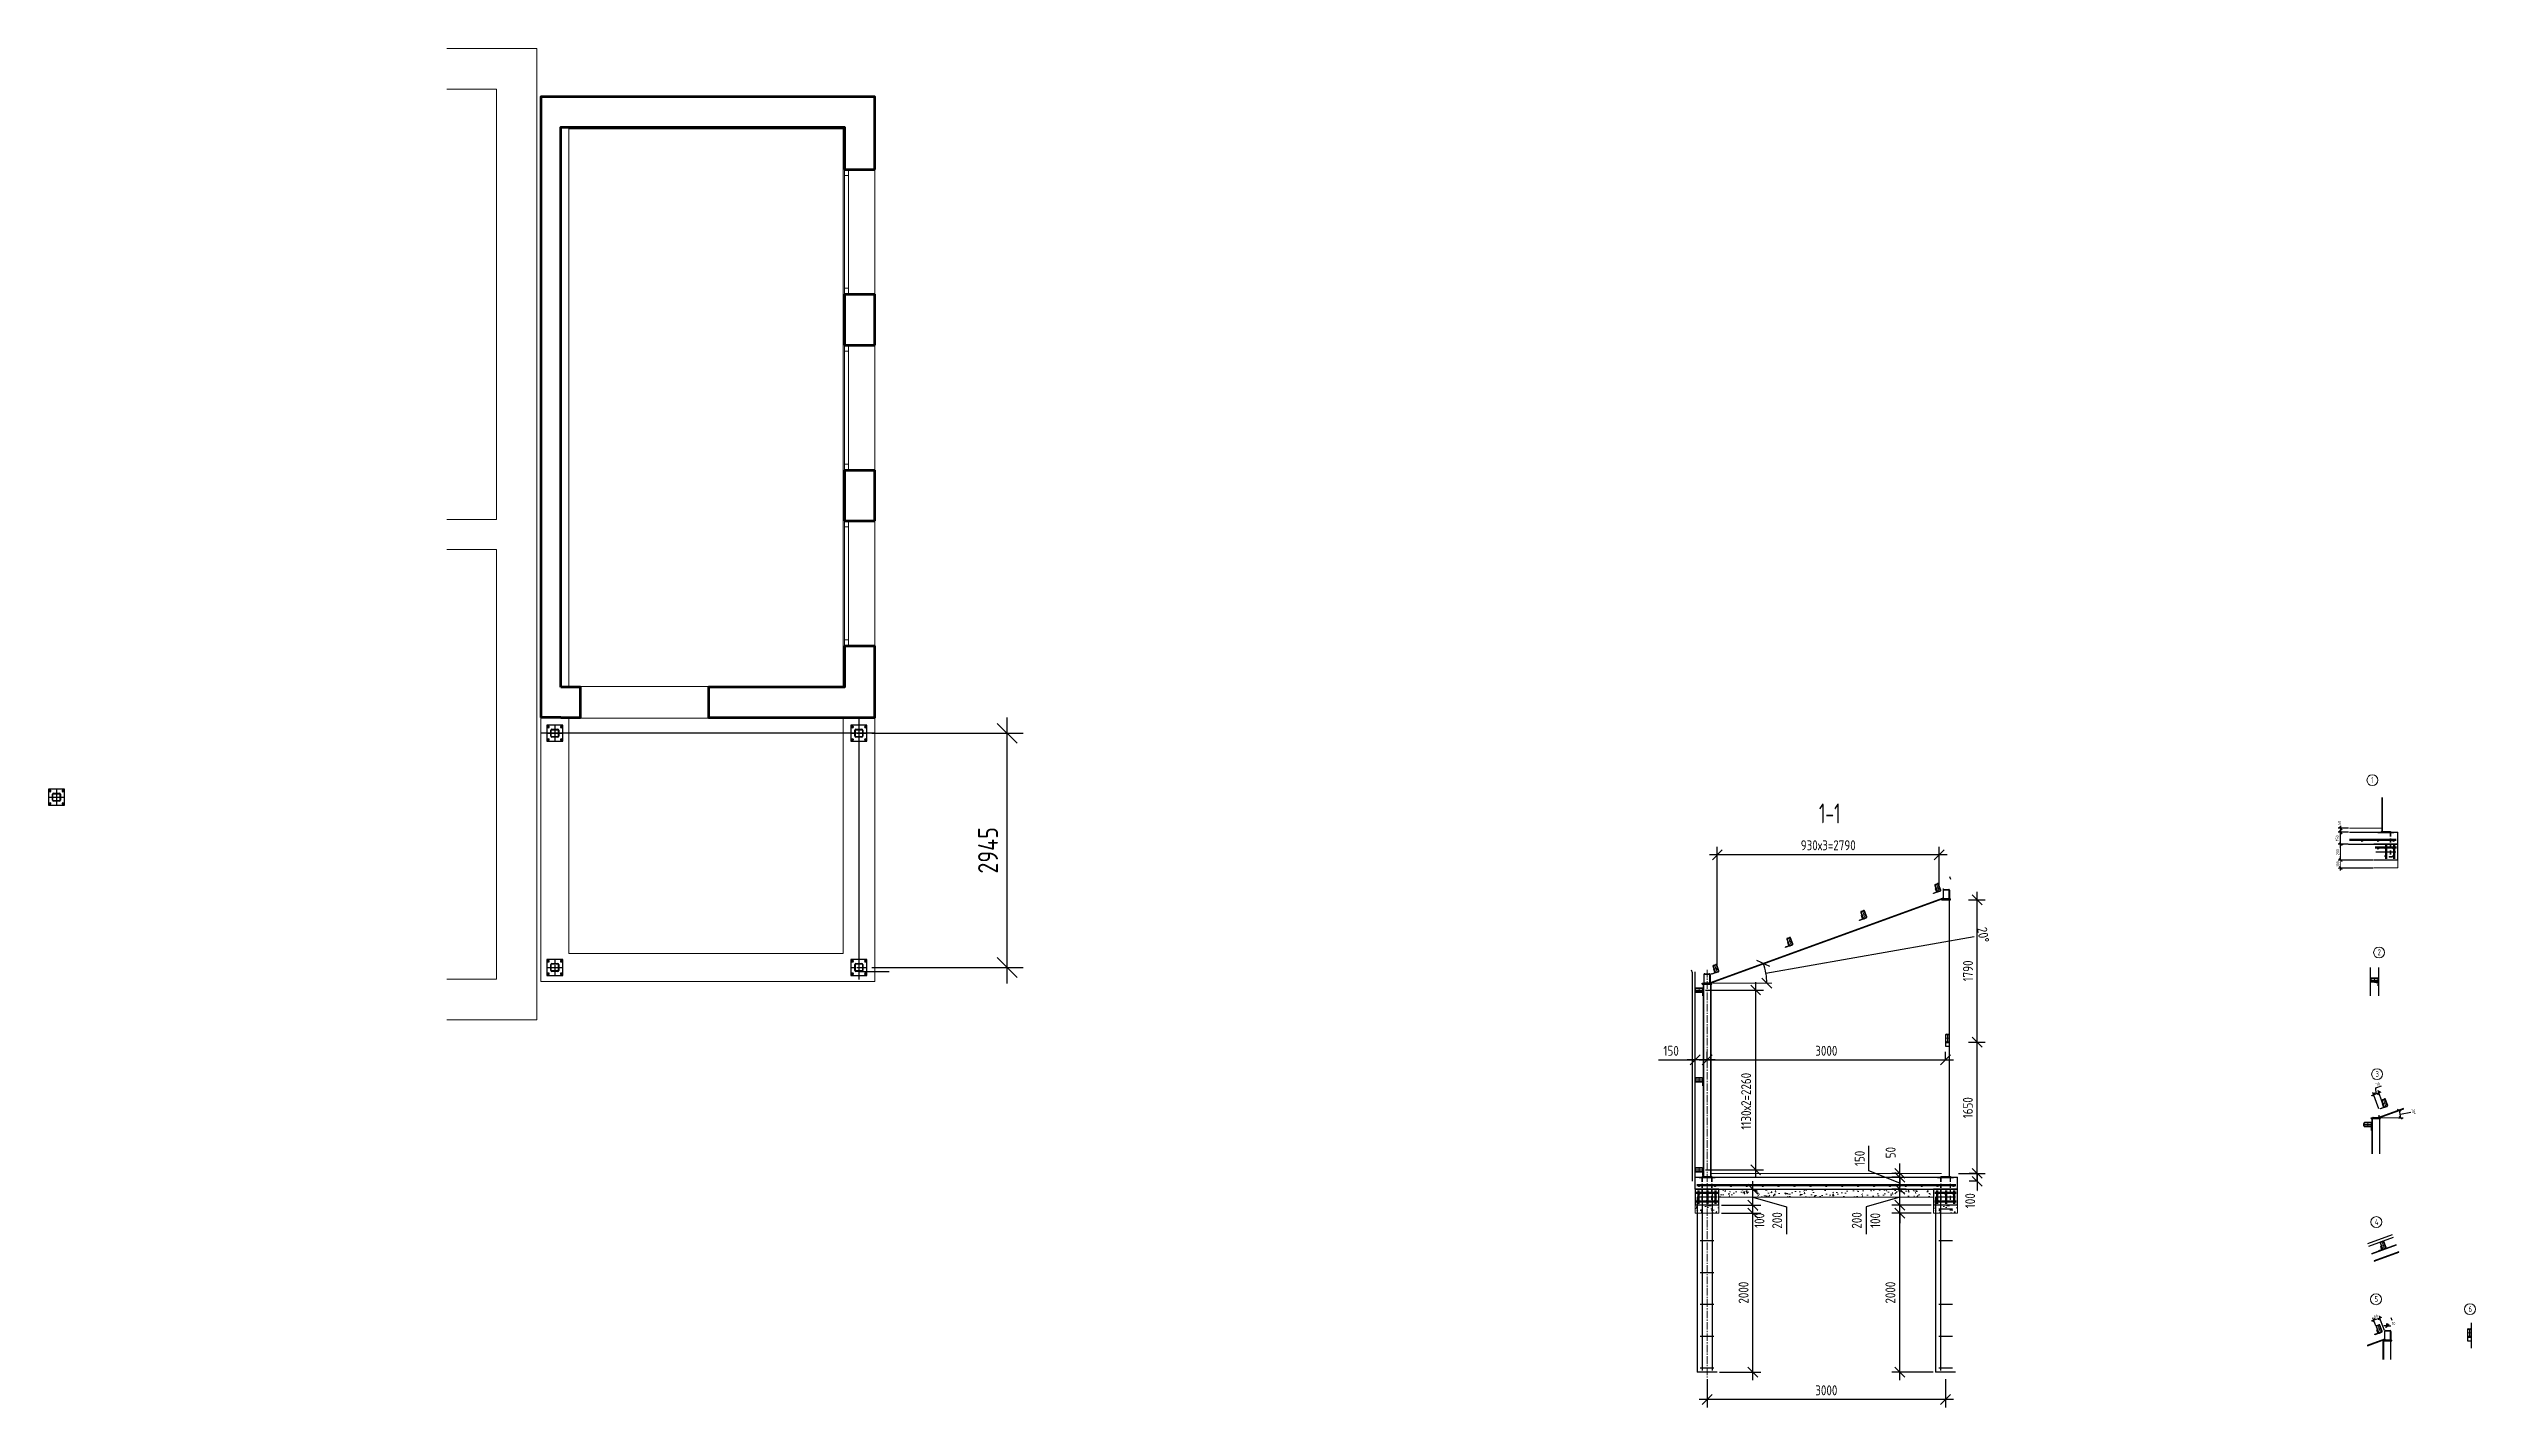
# Model space of a CAD drawing. Header units: millimetres. Extents: x -112594 to 313336, y -1917 to 255843.
# Drawn here: x 243437 to 273963, y 74134 to 91219 of the extents above; entities that cross this region are included whole.
import ezdxf
from ezdxf.lldxf.tags import DXFTag

# ---------------------------------------------------------------- set-up
doc = ezdxf.new("R2010")
doc.units = ezdxf.units.MM
doc.header["$MEASUREMENT"] = 0
doc.set_wipeout_variables(frame=1)
for name, pattern in [('CENTER', [50.8, 31.75, -6.35, 6.35, -6.35]), ('CENTER2', [28.575, 19.05, -3.175, 3.175, -3.175]), ('DASH', [0.75, 0.5, -0.25]), ('ГОСТ 2.303 5', [24, 20, -1.5, 1, -1.5])]:
    doc.linetypes.add(name, pattern=pattern)
for name, color, linetype, lineweight in [('Арматура', 1, 'Continuous', 50), ('Кирпич силикат', 31, 'Continuous', 53), ('МЕТАЛЛ-25', 122, 'Continuous', 30), ('МОНОЛИТ', 2, 'Continuous', 30), ('Окна ARCHICAD_Ном._пера__1', 7, 'Continuous', 13), ('ОСИ', 211, 'CENTER', 15), ('позиция', 7, 'Continuous', 15), ('размерная', 5, 'Continuous', 15), ('размеры', 4, 'Continuous', 15), ('текст', 1, 'Continuous', 25), ('тонкая', 4, 'Continuous', 20), ('штриховка', 8, 'Continuous', 20)]:
    doc.layers.add(name, color=color, linetype=linetype, lineweight=lineweight)
doc.layers.add('сварка', color=6, linetype='Continuous')
doc.styles.add('style2', font='CS_Gost2304.shx')
doc.styles.add('ГОСТ 2.304', font='CS_Gost2304.shx')
tags = doc.linetypes.add('HIDDEN2', pattern=[4.7625, 3.175, -1.5875]).pattern_tags.tags
tags[6:7] = [DXFTag(74, 4), DXFTag(75, 0), DXFTag(340, '0'), DXFTag(46, 1.0), DXFTag(50, 0.0), DXFTag(44, 0.0), DXFTag(45, 0.0)]
tags[4:5] = [DXFTag(74, 4), DXFTag(75, 0), DXFTag(340, '0'), DXFTag(46, 1.0), DXFTag(50, 0.0), DXFTag(44, 0.0), DXFTag(45, 0.0)]
doc.dimstyles.new('СПДС', dxfattribs={"dimscale": 100, "dimtxt": 2.5, "dimasz": 2.5, "dimexe": 2, "dimexo": 0.625, "dimgap": 1, "dimtad": 1, "dimdec": 0, "dimtxsty": 'ГОСТ 2.304', "dimblk": 'OBLIQUE', "dimblk1": 'OBLIQUE', "dimblk2": 'OBLIQUE', "dimcen": 2.5, "dimdle": 2, "dimadec": 0, "dimazin": 2, "dimtfac": 0.75, "dimtdec": 4, "dimtmove": 1, "dimatfit": 3, "dimfxl": 1, "dimtfill": 1, "dimtolj": 1, "dimarcsym": 1})
pattern_1 = [(50, (96445093.55, 182582927.1), (182.184669, -15.93908554), [19.05, -209.55]), (355, (96445093.55, 182582927.1), (-35.24342142, 191.05684524), [15.24, -167.64058417]), (100.4514447, (96445108.73, 182582925.77), (146.94124709, 175.11775191), [16.1900088, -178.0902446]), (46.1842, (96445093.55, 182582977.9), (271.0790409, -42.04232793), [28.575, -314.325]), (96.63555761, (96445116.14, 182582974.4), (237.40413405, 247.4261246), [24.28502314, -267.13560816]), (351.18415117, (96445093.55, 182582977.9), (237.40413406, 247.4261246), [22.85996707, -251.45973192]), (21, (96445118.95, 182582965.2), (151.61439127, -102.26519819), [19.05, -209.55]), (326, (96445118.95, 182582965.2), (61.80202835, 184.18796612), [15.24, -167.64]), (71.451445, (96445131.58, 182582956.67), (213.41641928, 81.92276889), [16.1900088, -178.0899376]), (37.5, (96445093.55, 182582927.094), (3.08860325, 84.555038873), [0, -165.608, 0, -170.18, 0, -168.275]), (7.5, (96445093.55, 182582927.09), (66.81966251, 100.18057482), [0, -97.028, 0, -161.798, 0, -64.135]), (327.5, (96445036.91, 182582927.094), (135.590595167, -5.728743993), [0, -63.5, 0, -198.12, 0, -262.89]), (317.5, (96445011.51, 182582927.09), (148.129181386, 25.42649103), [0, -82.55, 0, -131.572, 0, -186.69])]
pattern_2 = [(50, (96448093.55, 182582927.1), (182.184669, -15.93908554), [19.05, -209.55]), (355, (96448093.55, 182582927.1), (-35.24342142, 191.05684524), [15.24, -167.64058417]), (100.4514447, (96448108.73, 182582925.77), (146.94124709, 175.11775191), [16.1900088, -178.0902446]), (46.1842, (96448093.55, 182582977.9), (271.0790409, -42.04232793), [28.575, -314.325]), (96.63555761, (96448116.14, 182582974.4), (237.40413405, 247.4261246), [24.28502314, -267.13560816]), (351.18415117, (96448093.55, 182582977.9), (237.40413406, 247.4261246), [22.85996707, -251.45973192]), (21, (96448118.95, 182582965.2), (151.61439127, -102.26519819), [19.05, -209.55]), (326, (96448118.95, 182582965.2), (61.80202835, 184.18796612), [15.24, -167.64]), (71.451445, (96448131.58, 182582956.67), (213.41641928, 81.92276889), [16.1900088, -178.0899376]), (37.5, (96448093.55, 182582927.094), (3.08860325, 84.555038873), [0, -165.608, 0, -170.18, 0, -168.275]), (7.5, (96448093.55, 182582927.09), (66.81966251, 100.18057482), [0, -97.028, 0, -161.798, 0, -64.135]), (327.5, (96448036.91, 182582927.094), (135.590595167, -5.728743993), [0, -63.5, 0, -198.12, 0, -262.89]), (317.5, (96448011.51, 182582927.09), (148.129181386, 25.42649103), [0, -82.55, 0, -131.572, 0, -186.69])]

msp = doc.modelspace()

# ---------------------------------------------------------------- texts
at = {"layer": 'текст', "color": 0, "linetype": 'Continuous', "lineweight": 25, "ltscale": 15, "style": 'style2', "width": 0.8}
for s, p in [('1', (272649.30706, 81985.37988)), ('2', (272732.86731, 79818.6337)), ('3', (272707.34749, 78288.53072)), ('4', (272698.56108, 76428.35925)), ('5', (272694.43402, 75458.84925)), ('6', (273876.33495, 75333.9449))]:
    msp.add_text(s, height=75, dxfattribs=at).set_placement(p)
at = {"layer": 'текст', "color": 0, "linetype": 'Continuous', "lineweight": 25, "ltscale": 50, "style": 'style2', "width": 0.8}
msp.add_text('1-1', height=250, dxfattribs=at).set_placement((265705.32976, 81477.77))

# ---------------------------------------------------------------- blocks, each defined once
blk = doc.blocks.new('Окно 21')
at = {"layer": 'Окна ARCHICAD_Ном._пера__1', "color": 7, "linetype": 'Continuous', "lineweight": 13}
for p, q in [((-785, 0), (785, 0)), ((-785, 0), (-710, 0)), ((-785, 0), (-785, -50)), ((-785, 0), (-785, -50)), ((-710, 0), (-710, -50)), ((-710, 0), (710, 0)), ((710, -50), (710, 0)), ((710, 0), (785, 0)), ((785, 0), (785, -50)), ((785, 0), (785, -50)), ((-710, -50), (-785, -50)), ((-785, -50), (-785, -380)), ((710, -50), (-710, -50)), ((785, -50), (710, -50)), ((785, -50), (785, -380)), ((-785, -380), (785, -380))]:
    blk.add_line(p, q, dxfattribs=at)
blk = doc.blocks.new('A$C7B9B0E34')
at = {"layer": 'МЕТАЛЛ-25', "ltscale": 100, "extrusion": (0, 0, -1)}
for p, q in [((-86, 84), (-80, 88)), ((-86, 84), (-86, 76)), ((-80, 72), (-86, 76)), ((-82, 81), (-83, 81)), ((-83, 79), (-82, 79)), ((-82, 81), (-78, 81)), ((-82, 79), (-78, 79)), ((-74, 84), (-80, 88)), ((-80, 72), (-74, 76)), ((-77, 81), (-78, 81)), ((-78, 79), (-77, 79)), ((-74, 84), (-74, 76)), ((74, 84), (80, 88)), ((74, 84), (74, 76)), ((80, 72), (74, 76)), ((78, 81), (77, 81)), ((77, 79), (78, 79)), ((78, 81), (82, 81)), ((78, 79), (82, 79)), ((86, 84), (80, 88)), ((80, 72), (86, 76)), ((83, 81), (82, 81)), ((82, 79), (83, 79)), ((86, 84), (86, 76)), ((-86, -76), (-80, -72)), ((-86, -76), (-86, -84)), ((-80, -88), (-86, -84)), ((-82, -79), (-83, -79)), ((-83, -81), (-82, -81)), ((-82, -79), (-78, -79)), ((-82, -81), (-78, -81)), ((-74, -76), (-80, -72)), ((-80, -88), (-74, -84)), ((-77, -79), (-78, -79)), ((-78, -81), (-77, -81)), ((-74, -76), (-74, -84)), ((74, -76), (80, -72)), ((74, -76), (74, -84)), ((80, -88), (74, -84)), ((78, -79), (77, -79)), ((77, -81), (78, -81)), ((78, -79), (82, -79)), ((78, -81), (82, -81)), ((86, -76), (80, -72)), ((80, -88), (86, -84)), ((83, -79), (82, -79)), ((82, -81), (83, -81)), ((86, -76), (86, -84))]:
    blk.add_line(p, q, dxfattribs=at)
at = {"layer": 'МЕТАЛЛ-25', "linetype": 'Continuous', "ltscale": 100}
for p, q in [((-50, -38), (-50, 38)), ((-44, -38), (-44, 38)), ((-38, 50), (38, 50)), ((-38, 44), (38, 44)), ((44, 38), (44, -38)), ((50, 38), (50, -38)), ((38, -44), (-38, -44)), ((38, -50), (-38, -50))]:
    blk.add_line(p, q, dxfattribs=at)
at = {"layer": 'МЕТАЛЛ-25', "ltscale": 100}
blk.add_lwpolyline([(-100, -100), (100, -100), (100, 100), (-100, 100)], close=True, dxfattribs=at)
for centre, radius, start, end in [((-80, 80), 10, 0, 180), ((-80, 80), 10, 180, 0), ((-80, 80), 3.88, 0, 180), ((-80, 80), 3.5, 166.787, 193.213), ((-80, 80), 3.88, 180, 0), ((-80, 80), 3.31, 345, 255), ((-80, 80), 2, 23.5782, 156.4218), ((-80, 80), 2, 203.5782, 336.4218), ((-80, 80), 3.5, 346.787, 13.213), ((80, 80), 10, 0, 180), ((80, 80), 10, 180, 0), ((80, 80), 3.88, 0, 180), ((80, 80), 3.5, 166.787, 193.213), ((80, 80), 3.88, 180, 0), ((80, 80), 3.31, 345, 255), ((80, 80), 2, 23.5782, 156.4218), ((80, 80), 2, 203.5782, 336.4218), ((80, 80), 3.5, 346.787, 13.213), ((-80, -80), 10, 0, 180), ((-80, -80), 10, 180, 0), ((-80, -80), 3.88, 0, 180), ((-80, -80), 3.5, 166.787, 193.213), ((-80, -80), 3.88, 180, 0), ((-80, -80), 3.31, 345, 255), ((-80, -80), 2, 23.5782, 156.4218), ((-80, -80), 2, 203.5782, 336.4218), ((-80, -80), 3.5, 346.787, 13.213), ((80, -80), 10, 0, 180), ((80, -80), 10, 180, 0), ((80, -80), 3.88, 0, 180), ((80, -80), 3.5, 166.787, 193.213), ((80, -80), 3.88, 180, 0), ((80, -80), 3.31, 345, 255), ((80, -80), 2, 23.5782, 156.4218), ((80, -80), 2, 203.5782, 336.4218), ((80, -80), 3.5, 346.787, 13.213)]:
    blk.add_arc(centre, radius, start, end, dxfattribs=at)
at = {"layer": 'МЕТАЛЛ-25', "linetype": 'Continuous', "ltscale": 100}
for centre, radius, start, end in [((-38, 38), 12, 90, 180), ((-38, 38), 6, 90, 180), ((38, 38), 12, 0, 90), ((38, 38), 6, 0, 90), ((-38, -38), 12, 180, 270), ((-38, -38), 6, 180, 270), ((38, -38), 6, 270, 0), ((38, -38), 12, 270, 0)]:
    blk.add_arc(centre, radius, start, end, dxfattribs=at)
at = {"layer": 'ОСИ', "linetype": 'ГОСТ 2.303 5', "lineweight": 25, "ltscale": 3}
for p, q in [((-100, 0), (100, 0)), ((0, 100), (0, -100))]:
    blk.add_line(p, q, dxfattribs=at)
at = {"layer": 'ОСИ', "linetype": 'ГОСТ 2.303 5', "lineweight": 25, "extrusion": (0, 0, -1)}
for p, q in [((-68, 80), (-92, 80)), ((-80, 68), (-80, 92)), ((92, 80), (68, 80)), ((80, 68), (80, 92)), ((-68, -80), (-92, -80)), ((-80, -92), (-80, -68)), ((92, -80), (68, -80)), ((80, -92), (80, -68))]:
    blk.add_line(p, q, dxfattribs=at)
blk = doc.blocks.new('_Oblique')
at = {"color": 0, "linetype": 'ByBlock', "lineweight": -2}
blk.add_line((-0.5, -0.5), (0.5, 0.5), dxfattribs=at)
blk = doc.blocks.new('*D277')
at = {"layer": 'размеры', "color": 0, "lineweight": -2, "ltscale": 100, "transparency": 16777216}
for p, q in [((255495, 79465), (255495, 82810)), ((253792, 82610), (255695, 82610)), ((253792, 79665), (255695, 79665))]:
    blk.add_line(p, q, dxfattribs=at)
at = {"layer": 'размеры', "color": 0, "lineweight": -2, "ltscale": 100, "transparency": 16777216, "xscale": 250, "yscale": 250, "zscale": 250}
for p, rotation in [((255495, 82610), 90), ((255495, 79665), 270)]:
    blk.add_blockref('_Oblique', p, dxfattribs=dict(at, rotation=rotation))
at = {"layer": 'размеры', "color": 0, "ltscale": 100, "transparency": 16777216, "insert": (255254, 81138), "char_height": 250, "attachment_point": 5, "rotation": 90, "style": 'ГОСТ 2.304', "bg_fill": 3, "box_fill_scale": 1.25, "bg_fill_color": 256, "bg_fill_true_color": 13158600, "bg_fill_transparency": 0}
blk.add_mtext('\\A1;2945', dxfattribs=at)
blk = doc.blocks.new('*D332')
at = {"layer": 'размерная', "color": 0, "lineweight": -2, "ltscale": 100, "transparency": 16777216}
for p, q in [((264298, 74488), (264298, 74134)), ((267298, 74488), (267298, 74134)), ((267398, 74234), (264198, 74234))]:
    blk.add_line(p, q, dxfattribs=at)
at = {"layer": 'размерная', "color": 0, "lineweight": -2, "ltscale": 100, "transparency": 16777216, "xscale": 125, "yscale": 125, "zscale": 125, "rotation": 180}
blk.add_blockref('_Oblique', (264298, 74234), dxfattribs=at)
at = {"layer": 'размерная', "color": 0, "lineweight": -2, "ltscale": 100, "transparency": 16777216, "xscale": 125, "yscale": 125, "zscale": 125}
blk.add_blockref('_Oblique', (267298, 74234), dxfattribs=at)
at = {"layer": 'размерная', "color": 0, "ltscale": 100, "transparency": 16777216, "insert": (265798, 74349), "char_height": 125, "attachment_point": 5, "style": 'ГОСТ 2.304', "bg_fill": 3, "box_fill_scale": 1.25, "bg_fill_color": 256, "bg_fill_true_color": 13158600, "bg_fill_transparency": 0}
blk.add_mtext('\\A1;3000', dxfattribs=at)
blk = doc.blocks.new('*D314')
at = {"layer": 'размерная', "color": 0, "lineweight": -2, "ltscale": 50, "transparency": 16777216}
for p, q in [((266722, 76577), (266722, 76977)), ((266722, 76777), (266299, 76657)), ((266299, 76657), (266299, 76313)), ((266801, 76877), (266622, 76877)), ((267117, 76677), (266622, 76677))]:
    blk.add_line(p, q, dxfattribs=at)
at = {"layer": 'размерная', "color": 0, "lineweight": -2, "ltscale": 50, "transparency": 16777216, "xscale": 125, "yscale": 125, "zscale": 125}
for p, rotation in [((266722, 76877), 90), ((266722, 76677), 270)]:
    blk.add_blockref('_Oblique', p, dxfattribs=dict(at, rotation=rotation))
at = {"layer": 'размерная', "color": 0, "ltscale": 50, "transparency": 16777216, "insert": (266181, 76485), "char_height": 125, "attachment_point": 5, "rotation": 90, "style": 'ГОСТ 2.304', "bg_fill": 3, "box_fill_scale": 1.25, "bg_fill_color": 256, "bg_fill_true_color": 13158600, "bg_fill_transparency": 0}
blk.add_mtext('\\A1;200', dxfattribs=at)
blk = doc.blocks.new('*D315')
at = {"layer": 'размерная', "color": 0, "lineweight": -2, "ltscale": 50, "transparency": 16777216}
for p, q in [((266995, 76677), (266622, 76677)), ((266722, 76677), (266722, 76802)), ((266722, 76577), (266722, 76677)), ((267117, 76577), (266622, 76577)), ((266722, 76577), (266722, 76452))]:
    blk.add_line(p, q, dxfattribs=at)
at = {"layer": 'размерная', "color": 0, "ltscale": 50, "transparency": 16777216, "insert": (266414, 76485), "char_height": 125, "attachment_point": 5, "rotation": 90, "style": 'ГОСТ 2.304', "bg_fill": 3, "box_fill_scale": 1.25, "bg_fill_color": 256, "bg_fill_true_color": 13158600, "bg_fill_transparency": 0}
blk.add_mtext('\\A1;100', dxfattribs=at)
at = {"layer": 'размерная', "color": 0, "lineweight": -2, "ltscale": 50, "transparency": 16777216, "xscale": 125, "yscale": 125, "zscale": 125}
for p, rotation in [((266722, 76677), 270), ((266722, 76577), 90)]:
    blk.add_blockref('_Oblique', p, dxfattribs=dict(at, rotation=rotation))
blk = doc.blocks.new('*D316')
at = {"layer": 'размерная', "color": 0, "lineweight": -2, "ltscale": 50, "transparency": 16777216}
for p, q in [((266722, 74477), (266722, 76677)), ((266952, 76577), (266622, 76577)), ((267142, 74577), (266622, 74577))]:
    blk.add_line(p, q, dxfattribs=at)
at = {"layer": 'размерная', "color": 0, "lineweight": -2, "ltscale": 50, "transparency": 16777216, "xscale": 125, "yscale": 125, "zscale": 125}
for p, rotation in [((266722, 76577), 90), ((266722, 74577), 270)]:
    blk.add_blockref('_Oblique', p, dxfattribs=dict(at, rotation=rotation))
at = {"layer": 'размерная', "color": 0, "ltscale": 50, "transparency": 16777216, "insert": (266604, 75577), "char_height": 125, "attachment_point": 5, "rotation": 90, "style": 'ГОСТ 2.304', "bg_fill": 3, "box_fill_scale": 1.25, "bg_fill_color": 256, "bg_fill_true_color": 13158600, "bg_fill_transparency": 0}
blk.add_mtext('\\A1;2000', dxfattribs=at)
blk = doc.blocks.new('*D317')
at = {"layer": 'размерная', "color": 0, "lineweight": -2, "ltscale": 50, "transparency": 16777216}
for p, q in [((266333, 77107), (266333, 77423)), ((266722, 76952), (266333, 77107)), ((266722, 77027), (266622, 77027)), ((266722, 76777), (266722, 77127)), ((266722, 76877), (266622, 76877))]:
    blk.add_line(p, q, dxfattribs=at)
at = {"layer": 'размерная', "color": 0, "lineweight": -2, "ltscale": 50, "transparency": 16777216, "xscale": 125, "yscale": 125, "zscale": 125}
for p, rotation in [((266722, 77027), 90), ((266722, 76877), 270)]:
    blk.add_blockref('_Oblique', p, dxfattribs=dict(at, rotation=rotation))
at = {"layer": 'размерная', "color": 0, "ltscale": 50, "transparency": 16777216, "insert": (266218, 77265), "char_height": 125, "attachment_point": 5, "rotation": 90, "style": 'ГОСТ 2.304', "bg_fill": 3, "box_fill_scale": 1.25, "bg_fill_color": 256, "bg_fill_true_color": 13158600, "bg_fill_transparency": 0}
blk.add_mtext('\\A1;150', dxfattribs=at)
blk = doc.blocks.new('*D318')
at = {"layer": 'размерная', "color": 0, "lineweight": -2, "ltscale": 50, "transparency": 16777216}
for p, q in [((266722, 77077), (266622, 77077)), ((266722, 77027), (266622, 77027)), ((266722, 77077), (266722, 77202)), ((266722, 77027), (266722, 77077)), ((266722, 77027), (266722, 76902))]:
    blk.add_line(p, q, dxfattribs=at)
at = {"layer": 'размерная', "color": 0, "ltscale": 50, "transparency": 16777216, "insert": (266607, 77338), "char_height": 125, "attachment_point": 5, "rotation": 90, "style": 'ГОСТ 2.304', "bg_fill": 3, "box_fill_scale": 1.25, "bg_fill_color": 256, "bg_fill_true_color": 13158600, "bg_fill_transparency": 0}
blk.add_mtext('\\A1;50', dxfattribs=at)
at = {"layer": 'размерная', "color": 0, "lineweight": -2, "ltscale": 50, "transparency": 16777216, "xscale": 125, "yscale": 125, "zscale": 125}
for p, rotation in [((266722, 77077), 270), ((266722, 77027), 90)]:
    blk.add_blockref('_Oblique', p, dxfattribs=dict(at, rotation=rotation))
blk = doc.blocks.new('*D319')
at = {"layer": 'размерная', "color": 0, "lineweight": -2, "ltscale": 50, "transparency": 16777216}
for p, q in [((264874, 76577), (264874, 76977)), ((264479, 76677), (264974, 76677)), ((264795, 76877), (264974, 76877)), ((264874, 76777), (265297, 76657)), ((265297, 76657), (265297, 76313))]:
    blk.add_line(p, q, dxfattribs=at)
at = {"layer": 'размерная', "color": 0, "lineweight": -2, "ltscale": 50, "transparency": 16777216, "xscale": 125, "yscale": 125, "zscale": 125, "rotation": 90}
blk.add_blockref('_Oblique', (264874, 76877), dxfattribs=at)
at = {"layer": 'размерная', "color": 0, "ltscale": 50, "transparency": 16777216, "insert": (265180, 76485), "char_height": 125, "attachment_point": 5, "rotation": 90, "style": 'ГОСТ 2.304', "bg_fill": 3, "box_fill_scale": 1.25, "bg_fill_color": 256, "bg_fill_true_color": 13158600, "bg_fill_transparency": 0}
blk.add_mtext('\\A1;200', dxfattribs=at)
at = {"layer": 'размерная', "color": 0, "lineweight": -2, "ltscale": 50, "transparency": 16777216, "xscale": 125, "yscale": 125, "zscale": 125, "rotation": 270}
blk.add_blockref('_Oblique', (264874, 76677), dxfattribs=at)
blk = doc.blocks.new('*D320')
at = {"layer": 'размерная', "color": 0, "lineweight": -2, "ltscale": 50, "transparency": 16777216}
for p, q in [((264601, 76677), (264974, 76677)), ((264874, 76677), (264874, 76802)), ((264479, 76577), (264974, 76577)), ((264874, 76577), (264874, 76452))]:
    blk.add_line(p, q, dxfattribs=at)
at = {"layer": 'размерная', "color": 0, "ltscale": 50, "transparency": 16777216, "insert": (264957, 76485), "char_height": 125, "attachment_point": 5, "rotation": 90, "style": 'ГОСТ 2.304', "bg_fill": 3, "box_fill_scale": 1.25, "bg_fill_color": 256, "bg_fill_true_color": 13158600, "bg_fill_transparency": 0}
blk.add_mtext('\\A1;100', dxfattribs=at)
at = {"layer": 'размерная', "color": 0, "lineweight": -2, "ltscale": 50, "transparency": 16777216}
blk.add_line((264874, 76577), (264874, 76677), dxfattribs=at)
at = {"layer": 'размерная', "color": 0, "lineweight": -2, "ltscale": 50, "transparency": 16777216, "xscale": 125, "yscale": 125, "zscale": 125}
for p, rotation in [((264874, 76677), 270), ((264874, 76577), 90)]:
    blk.add_blockref('_Oblique', p, dxfattribs=dict(at, rotation=rotation))
blk = doc.blocks.new('*D321')
at = {"layer": 'размерная', "color": 0, "lineweight": -2, "ltscale": 50, "transparency": 16777216}
for p, q in [((264874, 74477), (264874, 76677)), ((264644, 76577), (264974, 76577)), ((264454, 74577), (264974, 74577))]:
    blk.add_line(p, q, dxfattribs=at)
at = {"layer": 'размерная', "color": 0, "lineweight": -2, "ltscale": 50, "transparency": 16777216, "xscale": 125, "yscale": 125, "zscale": 125}
for p, rotation in [((264874, 76577), 90), ((264874, 74577), 270)]:
    blk.add_blockref('_Oblique', p, dxfattribs=dict(at, rotation=rotation))
at = {"layer": 'размерная', "color": 0, "ltscale": 50, "transparency": 16777216, "insert": (264757, 75577), "char_height": 125, "attachment_point": 5, "rotation": 90, "style": 'ГОСТ 2.304', "bg_fill": 3, "box_fill_scale": 1.25, "bg_fill_color": 256, "bg_fill_true_color": 13158600, "bg_fill_transparency": 0}
blk.add_mtext('\\A1;2000', dxfattribs=at)
blk = doc.blocks.new('*D322')
at = {"layer": 'размерная', "color": 0, "lineweight": -2, "ltscale": 50, "transparency": 16777216}
for p, q in [((264198, 78503), (267398, 78503)), ((264298, 78503), (264298, 78603)), ((267298, 78503), (267298, 78603))]:
    blk.add_line(p, q, dxfattribs=at)
at = {"layer": 'размерная', "color": 0, "lineweight": -2, "ltscale": 50, "transparency": 16777216, "xscale": 125, "yscale": 125, "zscale": 125, "rotation": 180}
blk.add_blockref('_Oblique', (264298, 78503), dxfattribs=at)
at = {"layer": 'размерная', "color": 0, "lineweight": -2, "ltscale": 50, "transparency": 16777216, "xscale": 125, "yscale": 125, "zscale": 125}
blk.add_blockref('_Oblique', (267298, 78503), dxfattribs=at)
at = {"layer": 'размерная', "color": 0, "ltscale": 50, "transparency": 16777216, "insert": (265798, 78618), "char_height": 125, "attachment_point": 5, "style": 'ГОСТ 2.304', "bg_fill": 3, "box_fill_scale": 1.25, "bg_fill_color": 256, "bg_fill_true_color": 13158600, "bg_fill_transparency": 0}
blk.add_mtext('\\A1;3000', dxfattribs=at)
blk = doc.blocks.new('*D323')
at = {"layer": 'размерная', "color": 0, "lineweight": -2, "ltscale": 50, "transparency": 16777216}
for p, q in [((263688, 78503), (264148, 78503)), ((264398, 78503), (264048, 78503)), ((264148, 78503), (264148, 78603)), ((264298, 78503), (264298, 78603))]:
    blk.add_line(p, q, dxfattribs=at)
at = {"layer": 'размерная', "color": 0, "lineweight": -2, "ltscale": 50, "transparency": 16777216, "xscale": 125, "yscale": 125, "zscale": 125}
blk.add_blockref('_Oblique', (264298, 78503), dxfattribs=at)
at = {"layer": 'размерная', "color": 0, "ltscale": 50, "transparency": 16777216, "insert": (263846, 78618), "char_height": 125, "attachment_point": 5, "style": 'ГОСТ 2.304', "bg_fill": 3, "box_fill_scale": 1.25, "bg_fill_color": 256, "bg_fill_true_color": 13158600, "bg_fill_transparency": 0}
blk.add_mtext('\\A1;150', dxfattribs=at)
at = {"layer": 'размерная', "color": 0, "lineweight": -2, "ltscale": 50, "transparency": 16777216, "xscale": 125, "yscale": 125, "zscale": 125, "rotation": 180}
blk.add_blockref('_Oblique', (264148, 78503), dxfattribs=at)
blk = doc.blocks.new('*D325')
at = {"layer": 'размерная', "color": 0, "lineweight": -2, "ltscale": 50, "transparency": 16777216}
for p, q in [((267317, 81081), (264327, 81081)), ((264427, 79637), (264427, 81181)), ((267217, 80652), (267217, 81181))]:
    blk.add_line(p, q, dxfattribs=at)
at = {"layer": 'размерная', "color": 0, "lineweight": -2, "ltscale": 50, "transparency": 16777216, "xscale": 125, "yscale": 125, "zscale": 125, "rotation": 180}
blk.add_blockref('_Oblique', (264427, 81081), dxfattribs=at)
at = {"layer": 'размерная', "color": 0, "lineweight": -2, "ltscale": 50, "transparency": 16777216, "xscale": 125, "yscale": 125, "zscale": 125}
blk.add_blockref('_Oblique', (267217, 81081), dxfattribs=at)
at = {"layer": 'размерная', "color": 0, "ltscale": 50, "transparency": 16777216, "insert": (265822, 81202), "char_height": 125, "attachment_point": 5, "style": 'ГОСТ 2.304', "bg_fill": 3, "box_fill_scale": 1.25, "bg_fill_color": 256, "bg_fill_true_color": 13158600, "bg_fill_transparency": 0}
blk.add_mtext('\\A1;930х3=2790', dxfattribs=at)
blk = doc.blocks.new('*D326')
at = {"layer": 'размерная', "color": 0, "lineweight": -2, "ltscale": 50, "transparency": 16777216}
for p, q in [((264279, 79382), (265009, 79382)), ((264909, 79482), (264909, 77022)), ((264279, 77122), (265009, 77122))]:
    blk.add_line(p, q, dxfattribs=at)
at = {"layer": 'размерная', "color": 0, "lineweight": -2, "ltscale": 50, "transparency": 16777216, "xscale": 125, "yscale": 125, "zscale": 125}
for p, rotation in [((264909, 79382), 90), ((264909, 77122), 270)]:
    blk.add_blockref('_Oblique', p, dxfattribs=dict(at, rotation=rotation))
at = {"layer": 'размерная', "color": 0, "ltscale": 50, "transparency": 16777216, "insert": (264789, 77984), "char_height": 125, "attachment_point": 5, "rotation": 90, "style": 'ГОСТ 2.304', "bg_fill": 3, "box_fill_scale": 1.25, "bg_fill_color": 256, "bg_fill_true_color": 13158600, "bg_fill_transparency": 0}
blk.add_mtext('\\A1;1130х2=2260', dxfattribs=at)
blk = doc.blocks.new('*D308')
at = {"layer": 'размерная', "color": 0, "lineweight": -2, "ltscale": 50, "transparency": 16777216}
blk.add_line((265039, 79593), (267656, 80055), dxfattribs=at)
blk.add_arc((264323, 79467), 727, 360, 20, dxfattribs=at)
at = {"layer": 'размерная', "color": 0, "lineweight": -2, "ltscale": 50, "transparency": 16777216, "xscale": 125, "yscale": 125, "zscale": 125}
for p, rotation in [((265006, 79715), 109.9999999792329), ((265050, 79467), 269.9999999999998)]:
    blk.add_blockref('_Oblique', p, dxfattribs=dict(at, rotation=rotation))
at = {"layer": 'размерная', "color": 0, "ltscale": 50, "transparency": 16777216, "insert": (267771, 80075), "char_height": 125, "attachment_point": 5, "rotation": 280, "style": 'ГОСТ 2.304', "bg_fill": 3, "box_fill_scale": 1.25, "bg_fill_color": 256, "bg_fill_true_color": 13158600, "bg_fill_transparency": 0}
blk.add_mtext('\\A1;20°', dxfattribs=at)
blk = doc.blocks.new('*D309')
at = {"layer": 'размерная', "color": 0, "lineweight": -2, "ltscale": 50, "transparency": 16777216}
for p, q in [((267696, 76977), (267696, 78827)), ((267585, 78727), (267796, 78727)), ((267460, 77077), (267796, 77077))]:
    blk.add_line(p, q, dxfattribs=at)
at = {"layer": 'размерная', "color": 0, "lineweight": -2, "ltscale": 50, "transparency": 16777216, "xscale": 125, "yscale": 125, "zscale": 125}
for p, rotation in [((267696, 78727), 90), ((267696, 77077), 270)]:
    blk.add_blockref('_Oblique', p, dxfattribs=dict(at, rotation=rotation))
at = {"layer": 'размерная', "color": 0, "ltscale": 50, "transparency": 16777216, "insert": (267578, 77902), "char_height": 125, "attachment_point": 5, "rotation": 90, "style": 'ГОСТ 2.304', "bg_fill": 3, "box_fill_scale": 1.25, "bg_fill_color": 256, "bg_fill_true_color": 13158600, "bg_fill_transparency": 0}
blk.add_mtext('\\A1;1650', dxfattribs=at)
blk = doc.blocks.new('*D310')
at = {"layer": 'размерная', "color": 0, "lineweight": -2, "ltscale": 50, "transparency": 16777216}
for p, q in [((267696, 78627), (267696, 80617)), ((267585, 80517), (267796, 80517)), ((267585, 78727), (267796, 78727))]:
    blk.add_line(p, q, dxfattribs=at)
at = {"layer": 'размерная', "color": 0, "lineweight": -2, "ltscale": 50, "transparency": 16777216, "xscale": 125, "yscale": 125, "zscale": 125}
for p, rotation in [((267696, 80517), 90), ((267696, 78727), 270)]:
    blk.add_blockref('_Oblique', p, dxfattribs=dict(at, rotation=rotation))
at = {"layer": 'размерная', "color": 0, "ltscale": 50, "transparency": 16777216, "insert": (267580, 79622), "char_height": 125, "attachment_point": 5, "rotation": 90, "style": 'ГОСТ 2.304', "bg_fill": 3, "box_fill_scale": 1.25, "bg_fill_color": 256, "bg_fill_true_color": 13158600, "bg_fill_transparency": 0}
blk.add_mtext('\\A1;1790', dxfattribs=at)
blk = doc.blocks.new('*D311')
at = {"layer": 'размерная', "color": 0, "lineweight": -2, "ltscale": 50, "transparency": 16777216}
for p, q in [((267696, 77077), (267596, 77077)), ((267696, 76977), (267596, 76977)), ((267696, 77077), (267696, 77202)), ((267696, 76977), (267696, 76852))]:
    blk.add_line(p, q, dxfattribs=at)
at = {"layer": 'размерная', "color": 0, "lineweight": -2, "ltscale": 50, "transparency": 16777216, "xscale": 125, "yscale": 125, "zscale": 125, "rotation": 270}
blk.add_blockref('_Oblique', (267696, 77077), dxfattribs=at)
at = {"layer": 'размерная', "color": 0, "ltscale": 50, "transparency": 16777216, "insert": (267607, 76733), "char_height": 125, "attachment_point": 5, "rotation": 90, "style": 'ГОСТ 2.304', "bg_fill": 3, "box_fill_scale": 1.25, "bg_fill_color": 256, "bg_fill_true_color": 13158600, "bg_fill_transparency": 0}
blk.add_mtext('\\A1;100', dxfattribs=at)
at = {"layer": 'размерная', "color": 0, "lineweight": -2, "ltscale": 50, "transparency": 16777216}
blk.add_line((267696, 77077), (267696, 76977), dxfattribs=at)
at = {"layer": 'размерная', "color": 0, "lineweight": -2, "ltscale": 50, "transparency": 16777216, "xscale": 125, "yscale": 125, "zscale": 125, "rotation": 90}
blk.add_blockref('_Oblique', (267696, 76977), dxfattribs=at)
blk = doc.blocks.new('*D330')
at = {"layer": 'размерная', "color": 0, "lineweight": -2, "ltscale": 50, "transparency": 16777216}
for p, q in [((272850, 75159), (272812, 75159)), ((272850, 75159), (272850, 75189)), ((272860, 75159), (272860, 75189)), ((272860, 75159), (272897, 75159))]:
    blk.add_line(p, q, dxfattribs=at)
at = {"layer": 'размерная', "color": 0, "ltscale": 50, "transparency": 16777216, "insert": (272934, 75189), "char_height": 37.5, "attachment_point": 5, "style": 'ГОСТ 2.304', "bg_fill": 3, "box_fill_scale": 1.25, "bg_fill_color": 256, "bg_fill_true_color": 13158600, "bg_fill_transparency": 0}
blk.add_mtext('\\A1;10', dxfattribs=at)
at = {"layer": 'размерная', "color": 0, "lineweight": -2, "ltscale": 50, "transparency": 16777216}
blk.add_line((272850, 75159), (272860, 75159), dxfattribs=at)
at = {"layer": 'размерная', "color": 0, "lineweight": -2, "ltscale": 50, "transparency": 16777216, "xscale": 37.5, "yscale": 37.5, "zscale": 37.5}
blk.add_blockref('_Oblique', (272850, 75159), dxfattribs=at)
at = {"layer": 'размерная', "color": 0, "lineweight": -2, "ltscale": 50, "transparency": 16777216, "xscale": 37.5, "yscale": 37.5, "zscale": 37.5, "rotation": 180}
blk.add_blockref('_Oblique', (272860, 75159), dxfattribs=at)
blk = doc.blocks.new('*D331')
at = {"layer": 'размерная', "color": 0, "lineweight": -2, "ltscale": 50, "transparency": 16777216}
for p, q in [((272656, 75222), (272787, 75270)), ((272711, 75159), (272674, 75260)), ((272817, 75102), (272749, 75287))]:
    blk.add_line(p, q, dxfattribs=at)
at = {"layer": 'размерная', "color": 0, "ltscale": 50, "transparency": 16777216, "insert": (272710, 75277), "char_height": 37.5, "attachment_point": 5, "rotation": 20, "style": 'ГОСТ 2.304', "bg_fill": 3, "box_fill_scale": 1.25, "bg_fill_color": 256, "bg_fill_true_color": 13158600, "bg_fill_transparency": 0}
blk.add_mtext('\\A1;80', dxfattribs=at)
at = {"layer": 'размерная', "color": 0, "lineweight": -2, "ltscale": 50, "transparency": 16777216, "xscale": 37.5, "yscale": 37.5, "zscale": 37.5}
for p, rotation in [((272684, 75232), 200.0000000098082), ((272759, 75259), 20.0000000098082)]:
    blk.add_blockref('_Oblique', p, dxfattribs=dict(at, rotation=rotation))
blk = doc.blocks.new('*D327')
at = {"layer": 'размерная', "color": 0, "lineweight": -2, "ltscale": 50, "transparency": 16777216}
for p, q in [((272360, 81216), (272237, 81216)), ((272267, 80986), (272267, 81246)), ((272676, 81016), (272237, 81016))]:
    blk.add_line(p, q, dxfattribs=at)
at = {"layer": 'размерная', "color": 0, "ltscale": 50, "transparency": 16777216, "insert": (272231, 81116), "char_height": 37.5, "attachment_point": 5, "rotation": 90, "style": 'ГОСТ 2.304', "bg_fill": 3, "box_fill_scale": 1.25, "bg_fill_color": 256, "bg_fill_true_color": 13158600, "bg_fill_transparency": 0}
blk.add_mtext('\\A1;200', dxfattribs=at)
at = {"layer": 'размерная', "color": 0, "lineweight": -2, "ltscale": 50, "transparency": 16777216, "xscale": 37.5, "yscale": 37.5, "zscale": 37.5}
for p, rotation in [((272267, 81216), 90), ((272267, 81016), 270)]:
    blk.add_blockref('_Oblique', p, dxfattribs=dict(at, rotation=rotation))
blk = doc.blocks.new('*D328')
at = {"layer": 'размерная', "color": 0, "lineweight": -2, "ltscale": 50, "transparency": 16777216}
for p, q in [((272554, 81016), (272237, 81016)), ((272676, 80916), (272237, 80916)), ((272267, 80886), (272267, 81046))]:
    blk.add_line(p, q, dxfattribs=at)
at = {"layer": 'размерная', "color": 0, "ltscale": 50, "transparency": 16777216, "insert": (272233, 80966), "char_height": 37.5, "attachment_point": 5, "rotation": 90, "style": 'ГОСТ 2.304', "bg_fill": 3, "box_fill_scale": 1.25, "bg_fill_color": 256, "bg_fill_true_color": 13158600, "bg_fill_transparency": 0}
blk.add_mtext('\\A1;100', dxfattribs=at)
at = {"layer": 'размерная', "color": 0, "lineweight": -2, "ltscale": 50, "transparency": 16777216, "xscale": 37.5, "yscale": 37.5, "zscale": 37.5}
for p, rotation in [((272267, 81016), 90), ((272267, 80916), 270)]:
    blk.add_blockref('_Oblique', p, dxfattribs=dict(at, rotation=rotation))
blk = doc.blocks.new('*D329')
at = {"layer": 'размерная', "color": 0, "lineweight": -2, "ltscale": 50, "transparency": 16777216}
for p, q in [((272267, 81366), (272237, 81366)), ((272267, 81186), (272267, 81396)), ((272267, 81216), (272297, 81216))]:
    blk.add_line(p, q, dxfattribs=at)
at = {"layer": 'размерная', "color": 0, "ltscale": 50, "transparency": 16777216, "insert": (272225, 81291), "char_height": 37.5, "attachment_point": 5, "rotation": 90, "style": 'ГОСТ 2.304', "bg_fill": 3, "box_fill_scale": 1.25, "bg_fill_color": 256, "bg_fill_true_color": 13158600, "bg_fill_transparency": 0}
blk.add_mtext('\\A1;150', dxfattribs=at)
at = {"layer": 'размерная', "color": 0, "lineweight": -2, "ltscale": 50, "transparency": 16777216, "xscale": 37.5, "yscale": 37.5, "zscale": 37.5}
for p, rotation in [((272267, 81366), 90), ((272267, 81216), 270)]:
    blk.add_blockref('_Oblique', p, dxfattribs=dict(at, rotation=rotation))
blk = doc.blocks.new('*D312')
at = {"layer": 'размерная', "color": 0, "lineweight": -2, "ltscale": 15, "transparency": 16777216}
for p, q in [((272367, 81416), (272237, 81416)), ((272367, 81366), (272237, 81366)), ((272267, 81446), (272267, 81336))]:
    blk.add_line(p, q, dxfattribs=at)
at = {"layer": 'размерная', "color": 0, "ltscale": 15, "transparency": 16777216, "insert": (272251, 81483), "char_height": 37.5, "attachment_point": 5, "rotation": 90, "style": 'ГОСТ 2.304', "bg_fill": 3, "box_fill_scale": 1.25, "bg_fill_color": 256, "bg_fill_true_color": 13158600, "bg_fill_transparency": 0}
blk.add_mtext('\\A1;50', dxfattribs=at)
at = {"layer": 'размерная', "color": 0, "lineweight": -2, "ltscale": 15, "transparency": 16777216, "xscale": 37.5, "yscale": 37.5, "zscale": 37.5}
for p, rotation in [((272267, 81416), 90), ((272267, 81366), 270)]:
    blk.add_blockref('_Oblique', p, dxfattribs=dict(at, rotation=rotation))
blk = doc.blocks.new('*D313')
at = {"layer": 'размерная', "color": 0, "lineweight": -2, "ltscale": 15, "transparency": 16777216}
for p, q in [((273018, 77823), (273150, 77846)), ((272994, 77775), (273053, 77775))]:
    blk.add_line(p, q, dxfattribs=at)
blk.add_arc((272749, 77775), 273, 0, 20, dxfattribs=at)
at = {"layer": 'размерная', "color": 0, "lineweight": -2, "ltscale": 15, "transparency": 16777216, "xscale": 37.5, "yscale": 37.5, "zscale": 37.5}
for p, rotation in [((273006, 77869), 109.9999999948213), ((273023, 77775), 270.000000000004)]:
    blk.add_blockref('_Oblique', p, dxfattribs=dict(at, rotation=rotation))
at = {"layer": 'размерная', "color": 0, "ltscale": 15, "transparency": 16777216, "insert": (273185, 77852), "char_height": 37.5, "attachment_point": 5, "rotation": 280, "style": 'ГОСТ 2.304', "bg_fill": 3, "box_fill_scale": 1.25, "bg_fill_color": 256, "bg_fill_true_color": 13158600, "bg_fill_transparency": 0}
blk.add_mtext('\\A1;20°', dxfattribs=at)
blk = doc.blocks.new('*D324')
at = {"layer": 'размерная', "color": 0, "lineweight": -2, "ltscale": 50, "transparency": 16777216}
for p, q in [((272711, 78152), (272781, 78178)), ((272715, 78078), (272711, 78152)), ((272654, 78056), (272776, 78100)), ((272746, 77890), (272672, 78094)), ((272795, 77961), (272738, 78118))]:
    blk.add_line(p, q, dxfattribs=at)
at = {"layer": 'размерная', "color": 0, "ltscale": 50, "transparency": 16777216, "insert": (272735, 78197), "char_height": 37.5, "attachment_point": 5, "rotation": 20, "style": 'ГОСТ 2.304', "bg_fill": 3, "box_fill_scale": 1.25, "bg_fill_color": 256, "bg_fill_true_color": 13158600, "bg_fill_transparency": 0}
blk.add_mtext('\\A1;70', dxfattribs=at)
at = {"layer": 'размерная', "color": 0, "lineweight": -2, "ltscale": 50, "transparency": 16777216, "xscale": 37.5, "yscale": 37.5, "zscale": 37.5}
for p, rotation in [((272682, 78066), 200.0000000039834), ((272748, 78090), 20.00000000398341)]:
    blk.add_blockref('_Oblique', p, dxfattribs=dict(at, rotation=rotation))

# ---------------------------------------------------------------- hatches: boundary and pattern name
at = {"layer": 'штриховка'}
h = msp.add_hatch(dxfattribs=at)
h.set_pattern_fill('AR-CONC', color=256)
h.set_pattern_definition(pattern_1)
h.paths.add_polyline_path([(264147.96535, 76677.11848), (264447.96535, 76677.11848), (264447.96535, 76577.11809), (264147.96535, 76577.11848)])
h = msp.add_hatch(dxfattribs=at)
h.set_pattern_fill('AR-CONC', color=256)
h.set_pattern_definition(pattern_1)
h.paths.add_polyline_path([(264147.96535, 76677.11848), (264447.96535, 76677.11848), (264447.96535, 76577.11809), (264147.96535, 76577.11848)])
h = msp.add_hatch(dxfattribs=at)
h.set_pattern_fill('AR-CONC', color=256)
h.set_pattern_definition([(50, (96448483.81, 182583127.1), (182.184669, -15.93908554), [19.05, -209.55]), (355, (96448483.81, 182583127.1), (-35.24342142, 191.05684524), [15.24, -167.64058417]), (100.4514447, (96448499, 182583125.77), (146.94124709, 175.11775191), [16.1900088, -178.0902446]), (46.1842, (96448483.81, 182583177.9), (271.0790409, -42.04232793), [28.575, -314.325]), (96.63555761, (96448506.4, 182583174.4), (237.40413405, 247.4261246), [24.28502314, -267.13560816]), (351.18415117, (96448483.8, 182583177.9), (237.40413406, 247.4261246), [22.85996707, -251.45973192]), (21, (96448509.21, 182583165.2), (151.61439127, -102.26519819), [19.05, -209.55]), (326, (96448509.21, 182583165.2), (61.80202835, 184.18796612), [15.24, -167.64]), (71.451445, (96448521.85, 182583156.67), (213.41641928, 81.92276889), [16.1900088, -178.0899376]), (37.5, (96448483.81, 182583127.094), (3.08860325, 84.555038873), [0, -165.608, 0, -170.18, 0, -168.275]), (7.5, (96448483.81, 182583127.09), (66.81966251, 100.18057482), [0, -97.028, 0, -161.798, 0, -64.135]), (327.5, (96448427.17, 182583127.094), (135.590595167, -5.728743993), [0, -63.5, 0, -198.12, 0, -262.89]), (317.5, (96448401.77, 182583127.09), (148.129181386, 25.42649103), [0, -82.55, 0, -131.572, 0, -186.69])])
h.paths.add_polyline_path([(267138.2266, 76877.11848), (264447.96535, 76877.11848), (264447.96535, 76777.11848), (267138.2266, 76777.11809)])
h = msp.add_hatch(dxfattribs=at)
h.set_pattern_fill('AR-CONC', color=256)
h.set_pattern_definition(pattern_2)
h.paths.add_polyline_path([(267147.96535, 76677.11848), (267447.96535, 76677.11848), (267447.96535, 76577.11809), (267147.96535, 76577.11848)])
h = msp.add_hatch(dxfattribs=at)
h.set_pattern_fill('AR-CONC', color=256)
h.set_pattern_definition(pattern_2)
h.paths.add_polyline_path([(267147.96535, 76677.11848), (267447.96535, 76677.11848), (267447.96535, 76577.11809), (267147.96535, 76577.11848)])

# ---------------------------------------------------------------- linework, layer by layer
at = {"layer": 'Арматура', "ltscale": 100}
for p, q in [((272376.48467, 81268.42253), (272965.54094, 81268.42253)), ((272841.54094, 81201.42291), (272841.54094, 81031.4229)), ((272941.54094, 81201.42291), (272941.54094, 81031.4229)), ((272970.54094, 81172.4229), (272700.54094, 81172.4229)), ((264167.96535, 76929.1181), (267427.96535, 76929.1181)), ((264432.96535, 76833.11848), (264162.96535, 76833.11848)), ((264432.96535, 76721.11848), (264162.96535, 76721.11848)), ((264191.96535, 76862.11848), (264191.96535, 76692.11848)), ((264303.96535, 76862.11848), (264303.96535, 76692.11848)), ((264403.96535, 76862.11848), (264403.96535, 76692.11848)), ((267432.96535, 76833.11848), (267162.96535, 76833.11848)), ((267432.96535, 76721.11848), (267162.96535, 76721.11848)), ((267191.96535, 76862.11848), (267191.96535, 76692.11848)), ((267303.96535, 76862.11848), (267303.96535, 76692.11848)), ((267403.96535, 76862.11848), (267403.96535, 76692.11848))]:
    msp.add_line(p, q, dxfattribs=at)
for centre in [(272535.54094, 81262.42253), (272735.54094, 81262.42253), (272935.54153, 81262.42253), (272735.54094, 81166.4229), (272835.54094, 81166.4229), (272835.54094, 81066.4229), (272935.54094, 81166.4229), (272935.54094, 81066.4229), (264197.96535, 76923.1181), (264397.96535, 76923.1181), (264597.96535, 76923.1181), (264797.96535, 76923.1181), (264997.96535, 76923.1181), (265197.96535, 76923.1181), (265397.96535, 76923.1181), (265597.96535, 76923.1181), (265797.96535, 76923.1181), (265997.96535, 76923.1181), (266197.96535, 76923.1181), (266397.96535, 76923.1181), (266597.96535, 76923.1181), (266797.96535, 76923.1181), (266997.96535, 76923.1181), (267197.96535, 76923.1181), (267397.96594, 76923.1181), (264197.96535, 76827.11848), (264197.96535, 76727.11848), (264297.96535, 76827.11848), (264297.96535, 76727.11848), (264397.96535, 76827.11848), (264397.96535, 76727.11848), (267197.96535, 76827.11848), (267197.96535, 76727.11848), (267297.96535, 76827.11848), (267297.96535, 76727.11848), (267397.96535, 76827.11848), (267397.96535, 76727.11848)]:
    msp.add_circle(centre, 6, dxfattribs=at)
at = {"layer": 'Кирпич силикат', "lineweight": 15, "ltscale": 40}
for p, q in [((249579.93626, 91219.27166), (249579.93626, 79009.27166)), ((249069.93624, 85299.27166), (249069.93624, 90709.27166)), ((249069.93624, 79519.27168), (249069.93624, 84919.27166))]:
    msp.add_line(p, q, dxfattribs=at)
at = {"layer": 'Кирпич силикат', "ltscale": 20}
for p, q in [((253449.92586, 89700.29125), (253499.92586, 89700.29125)), ((253499.92586, 89700.29125), (253829.92586, 89700.29125)), ((253449.92586, 83710.29125), (253499.92586, 83710.29125)), ((253499.92586, 83710.29125), (253829.92586, 83710.29125)), ((250129.92586, 83190.29125), (249879.92586, 83190.29125)), ((250129.92586, 82810.29125), (250129.92586, 83190.29125)), ((251739.92586, 83190.29125), (251739.92586, 82810.29125)), ((249879.92586, 82810.29125), (249629.92586, 82810.29125)), ((249879.92586, 82810.29125), (250129.92586, 82810.29125))]:
    msp.add_line(p, q, dxfattribs=at)
at = {"layer": 'Кирпич силикат', "lineweight": 15, "ltscale": 40, "flags": 128}
for points in [[(249579.93626, 91219.27166), (248444.9833, 91219.27166)], [(248444.9833, 90709.27166), (249069.93626, 90709.27166)], [(249069.93623, 85299.27166), (248444.9833, 85299.27166)], [(248444.9833, 84919.27166), (249069.93623, 84919.27166)], [(249069.93626, 79519.27166), (248444.9833, 79519.27166)], [(248444.9833, 79009.27166), (249579.93626, 79009.27166)]]:
    msp.add_lwpolyline(points, dxfattribs=at)
at = {"layer": 'Кирпич силикат', "ltscale": 20, "flags": 128}
for points in [[(253829.92586, 89700.29126), (253829.92586, 90610.29125), (249629.92586, 90610.29125), (249629.92586, 82810.29125)], [(249879.92586, 83190.29125), (249879.92586, 90230.29125), (253449.92586, 90230.29125), (253449.92586, 89700.29125)], [(253449.92586, 83710.29124), (253449.92586, 83190.29125), (251739.92586, 83190.29125)], [(251739.92586, 82810.29125), (253829.92586, 82810.29125), (253829.92586, 83710.29123)]]:
    msp.add_lwpolyline(points, dxfattribs=at)
at = {"layer": 'МЕТАЛЛ-25', "ltscale": 100, "extrusion": (0, 0, -1)}
for p, q in [((243450.51098, 81889.46526), (243457.01098, 81893.21804)), ((243450.51098, 81889.46526), (243450.51098, 81881.95971)), ((243457.01098, 81878.20693), (243450.51098, 81881.95971)), ((243455.17795, 81886.51248), (243453.60363, 81886.51248)), ((243453.60363, 81884.91248), (243455.17795, 81884.91248)), ((243455.17795, 81886.51248), (243458.84401, 81886.51248)), ((243455.17795, 81884.91248), (243458.84401, 81884.91248)), ((243463.51098, 81889.46526), (243457.01098, 81893.21804)), ((243457.01098, 81878.20693), (243463.51098, 81881.95971)), ((243460.41832, 81886.51248), (243458.84401, 81886.51248)), ((243458.84401, 81884.91248), (243460.41832, 81884.91248)), ((243463.51098, 81889.46526), (243463.51098, 81881.95971)), ((243610.51098, 81889.46526), (243617.01098, 81893.21804)), ((243610.51098, 81889.46526), (243610.51098, 81881.95971)), ((243617.01098, 81878.20693), (243610.51098, 81881.95971)), ((243615.17795, 81886.51249), (243613.60363, 81886.51249)), ((243613.60363, 81884.91249), (243615.17795, 81884.91249)), ((243615.17795, 81886.51249), (243618.84401, 81886.51249)), ((243615.17795, 81884.91249), (243618.84401, 81884.91249)), ((243623.51098, 81889.46526), (243617.01098, 81893.21804)), ((243617.01098, 81878.20693), (243623.51098, 81881.95971)), ((243620.41832, 81886.51249), (243618.84401, 81886.51249)), ((243618.84401, 81884.91249), (243620.41832, 81884.91249)), ((243623.51098, 81889.46526), (243623.51098, 81881.95971)), ((243450.51098, 81729.46526), (243457.01098, 81733.21804)), ((243450.51098, 81729.46526), (243450.51098, 81721.95971)), ((243457.01098, 81718.20693), (243450.51098, 81721.95971)), ((243455.17795, 81726.51248), (243453.60363, 81726.51248)), ((243453.60363, 81724.91248), (243455.17795, 81724.91248)), ((243455.17795, 81726.51248), (243458.84401, 81726.51248)), ((243455.17795, 81724.91248), (243458.84401, 81724.91248)), ((243463.51098, 81729.46526), (243457.01098, 81733.21804)), ((243457.01098, 81718.20693), (243463.51098, 81721.95971)), ((243460.41832, 81726.51248), (243458.84401, 81726.51248)), ((243458.84401, 81724.91248), (243460.41832, 81724.91248)), ((243463.51098, 81729.46526), (243463.51098, 81721.95971)), ((243610.51098, 81729.46526), (243617.01098, 81733.21804)), ((243610.51098, 81729.46526), (243610.51098, 81721.95971)), ((243617.01098, 81718.20693), (243610.51098, 81721.95971)), ((243615.17795, 81726.51249), (243613.60363, 81726.51249)), ((243613.60363, 81724.91249), (243615.17795, 81724.91249)), ((243615.17795, 81726.51249), (243618.84401, 81726.51249)), ((243615.17795, 81724.91249), (243618.84401, 81724.91249)), ((243623.51098, 81729.46526), (243617.01098, 81733.21804)), ((243617.01098, 81718.20693), (243623.51098, 81721.95971)), ((243620.41832, 81726.51249), (243618.84401, 81726.51249)), ((243618.84401, 81724.91249), (243620.41832, 81724.91249)), ((243623.51098, 81729.46526), (243623.51098, 81721.95971))]:
    msp.add_line(p, q, dxfattribs=at)
at = {"layer": 'МЕТАЛЛ-25', "linetype": 'Continuous', "ltscale": 100}
for p, q in [((243487.01098, 81767.71248), (243487.01098, 81843.71248)), ((243493.01098, 81767.71248), (243493.01098, 81843.71248)), ((243499.01098, 81855.71248), (243575.01098, 81855.71248)), ((243499.01098, 81849.71248), (243575.01098, 81849.71248)), ((243581.01098, 81843.71248), (243581.01098, 81767.71248)), ((243587.01098, 81843.71248), (243587.01098, 81767.71248)), ((243575.01098, 81761.71248), (243499.01098, 81761.71248)), ((243575.01098, 81755.71248), (243499.01098, 81755.71248))]:
    msp.add_line(p, q, dxfattribs=at)
at = {"layer": 'МЕТАЛЛ-25', "ltscale": 100}
for p, q in [((272785.53361, 81804.7601), (272785.53361, 81376.4229)), ((272755.54094, 81366.4229), (272915.54094, 81366.4229)), ((272775.53637, 81376.4229), (272895.5455, 81376.4229)), ((272785.54074, 81366.4229), (272885.54074, 81366.4229)), ((272785.54094, 81376.4229), (272885.54094, 81376.4229)), ((272895.5455, 81376.4229), (272895.5455, 81366.4229)), ((267162.33319, 80697.17322), (267189.69486, 80621.99764)), ((267194.39333, 80623.70774), (267167.03172, 80698.88315)), ((267168.3031, 80709.98767), (267196.50582, 80720.25262)), ((267170.01527, 80705.28996), (267198.21439, 80715.5536)), ((267200.80189, 80620.71937), (267228.99267, 80630.97998)), ((267202.51199, 80616.02091), (267230.70277, 80626.28152)), ((267231.98103, 80637.38854), (267204.61826, 80712.56716)), ((267236.6812, 80639.09395), (267209.3162, 80714.27868)), ((267267.96259, 80637.11849), (267267.96259, 80537.11848)), ((267272.96259, 80537.11848), (267272.96259, 80637.11849)), ((267277.96259, 80642.11849), (267337.96774, 80642.11848)), ((267342.96259, 80537.11848), (267342.96259, 80637.11849)), ((267347.96259, 80637.11849), (267347.96259, 80537.11848)), ((264337.94653, 79466.98657), (267268.583, 80533.65101)), ((266232.33319, 80358.6809), (266259.69486, 80283.50532)), ((266264.39333, 80285.21542), (266237.03172, 80360.39083)), ((266238.3031, 80371.49535), (266266.50582, 80381.7603)), ((266240.01527, 80366.79764), (266268.21439, 80377.06128)), ((266270.80189, 80282.22706), (266298.99267, 80292.48766)), ((266272.51199, 80277.52859), (266300.70277, 80287.7892)), ((266301.98103, 80298.89622), (266274.61826, 80374.07484)), ((266306.6812, 80300.60163), (266279.3162, 80375.78636)), ((267247.9553, 80517.11848), (267357.96992, 80517.11848)), ((267250.63502, 80527.11848), (267347.96259, 80527.11848)), ((267250.63502, 80527.11848), (267357.96992, 80527.11848)), ((267277.96259, 80532.11848), (267337.96259, 80532.11848)), ((267277.96259, 80527.11848), (267337.96693, 80527.11848)), ((267347.96535, 77037.11848), (267347.96535, 80517.11848)), ((265302.33319, 80020.18858), (265329.69486, 79945.013)), ((265334.39333, 79946.7231), (265307.03172, 80021.89851)), ((265308.3031, 80033.00303), (265336.50582, 80043.26798)), ((265310.01527, 80028.30532), (265338.21439, 80038.56896)), ((265371.98103, 79960.40391), (265344.61826, 80035.58252)), ((265376.6812, 79962.10931), (265349.3162, 80037.29404)), ((264372.33322, 79681.69628), (264399.6949, 79606.52069)), ((264404.39336, 79608.23079), (264377.03175, 79683.40621)), ((264378.30313, 79694.51073), (264406.50585, 79704.77568)), ((264380.0153, 79689.81302), (264408.21442, 79700.07666)), ((264441.98106, 79621.9116), (264414.61829, 79697.09022)), ((264446.68123, 79623.61701), (264419.31623, 79698.80174)), ((265340.80189, 79943.73474), (265368.99267, 79953.99534)), ((265342.51199, 79939.03627), (265370.70277, 79949.29688)), ((264147.96537, 79366.97904), (264147.96533, 79396.99175)), ((264152.96537, 79366.98125), (264152.96533, 79396.99013)), ((264237.9703, 79406.9865), (264157.96039, 79406.98638)), ((264237.96532, 79401.9865), (264157.9619, 79401.98638)), ((264237.9392, 79466.98657), (264357.9915, 79466.98657)), ((264237.9392, 79456.98657), (264357.9915, 79456.98657)), ((264242.96537, 79366.98651), (264242.96532, 79396.98651)), ((264247.96537, 79366.98652), (264247.96532, 79396.98652)), ((264247.96535, 79456.98657), (264247.96535, 77037.11848)), ((264257.94653, 79576.98657), (264257.94653, 79476.98657)), ((264262.94653, 79476.98657), (264262.94653, 79576.98657)), ((264267.94653, 79581.98657), (264327.95167, 79581.98657)), ((264267.94653, 79471.98657), (264327.94653, 79471.98657)), ((264267.94653, 79466.98657), (264327.95086, 79466.98657)), ((264332.94653, 79476.98657), (264332.94653, 79576.98657)), ((264337.94653, 79576.98657), (264337.94653, 79476.98657)), ((264347.96535, 77037.11848), (264347.96535, 79456.98657)), ((264410.80192, 79605.24243), (264438.9927, 79615.50304)), ((264412.51202, 79600.54397), (264440.7028, 79610.80457)), ((272644.63013, 79493.02747), (272644.63008, 79523.04017)), ((272649.63013, 79493.02967), (272649.63008, 79523.03855)), ((272734.63506, 79533.03493), (272654.62514, 79533.0348)), ((272734.63007, 79528.03493), (272654.62666, 79528.0348)), ((272654.62996, 79483.0348), (272734.63014, 79483.03493)), ((272734.63013, 79488.03493), (272654.63013, 79488.0348)), ((272739.63013, 79493.03494), (272739.63008, 79523.03494)), ((272744.63013, 79493.03494), (272744.63008, 79523.03494)), ((272744.6301, 79663.62834), (272744.6301, 79308.11423)), ((264157.9652, 79356.98638), (264237.96539, 79356.9865)), ((264237.96538, 79361.9865), (264157.96538, 79361.98638)), ((264147.96537, 78237.04494), (264147.96533, 78267.05765)), ((264152.96537, 78237.04715), (264152.96533, 78267.05603)), ((264237.9703, 78277.0524), (264157.96039, 78277.05228)), ((264237.96532, 78272.0524), (264157.9619, 78272.05228)), ((264157.9652, 78227.05228), (264237.96539, 78227.0524)), ((264237.96538, 78232.0524), (264157.96538, 78232.05228)), ((264242.96537, 78237.05241), (264242.96532, 78267.05241)), ((264247.96537, 78237.05242), (264247.96532, 78267.05242)), ((272749.28254, 77775.22291), (273061.50013, 77888.86082)), ((272784.27915, 77990.1546), (272811.64082, 77914.97902)), ((272816.33928, 77916.68912), (272788.97767, 77991.86453)), ((272790.24906, 78002.96905), (272818.45178, 78013.234)), ((272791.96122, 77998.27134), (272820.16035, 78008.53498)), ((272822.74785, 77913.70076), (272850.93863, 77923.96136)), ((272824.45795, 77909.00229), (272852.64873, 77919.2629)), ((272853.92699, 77930.36993), (272826.56421, 78005.54854)), ((272858.62716, 77932.07533), (272831.26216, 78007.26006)), ((272559.30138, 77675.21538), (272559.30134, 77705.22808)), ((272564.30138, 77675.21758), (272564.30134, 77705.22646)), ((272649.30632, 77715.22284), (272569.2964, 77715.22271)), ((272649.30133, 77710.22284), (272569.29792, 77710.22271)), ((272569.30122, 77665.22271), (272649.3014, 77665.22284)), ((272649.30139, 77670.22284), (272569.30139, 77670.22271)), ((272649.27521, 77775.22291), (272769.32751, 77775.22291)), ((272649.27521, 77765.22291), (272769.32751, 77765.22291)), ((272654.30138, 77675.22285), (272654.30134, 77705.22285)), ((272659.30138, 77675.22285), (272659.30134, 77705.22286)), ((272659.30136, 77765.22291), (272659.30136, 77323.11368)), ((272679.28254, 77780.2229), (272739.28254, 77780.2229)), ((272679.28254, 77775.2229), (272739.28687, 77775.22291)), ((272759.30136, 77323.11368), (272759.30136, 77765.22291)), ((264147.96537, 77107.11106), (264147.96533, 77137.12376)), ((264152.96537, 77107.11326), (264152.96533, 77137.12214)), ((264237.9703, 77147.11852), (264157.96039, 77147.11839)), ((264237.96532, 77142.11852), (264157.96191, 77142.11839)), ((264157.9652, 77097.11839), (264237.96539, 77097.11852)), ((264237.96538, 77102.11852), (264157.96538, 77102.11839)), ((264217.96535, 77027.11848), (264377.96535, 77027.11848)), ((264237.9392, 77037.11848), (264357.9915, 77037.11848)), ((264237.9392, 77037.11848), (264237.9392, 77027.11848)), ((264242.96537, 77107.11853), (264242.96533, 77137.11853)), ((264247.96537, 77107.11853), (264247.96533, 77137.11854)), ((264247.96535, 77037.11848), (264347.96535, 77037.11848)), ((264357.9915, 77037.11848), (264357.9915, 77027.11848)), ((267237.96078, 77037.11848), (267357.96992, 77037.11848)), ((267237.96078, 77027.11848), (267357.96992, 77027.11848)), ((267247.96516, 77027.11848), (267347.96516, 77027.11848)), ((267247.96535, 77037.11848), (267347.96535, 77037.11848)), ((267357.96992, 77037.11848), (267357.96992, 77027.11848)), ((272965.75528, 76179.63332), (272654.21327, 76066.2413)), ((272688.41528, 75972.27203), (272999.9573, 76085.66406)), ((272764.27761, 76202.07764), (272791.63928, 76126.90205)), ((272796.33774, 76128.61215), (272768.97613, 76203.78757)), ((272770.24751, 76214.89209), (272798.45023, 76225.15703)), ((272771.95968, 76210.19437), (272800.15881, 76220.45802)), ((272802.7463, 76125.62379), (272830.93708, 76135.88439)), ((272804.4564, 76120.92533), (272832.64718, 76131.18593)), ((272833.92545, 76142.29296), (272806.56267, 76217.47157)), ((272838.62562, 76143.99836), (272811.26062, 76219.1831)), ((272713.88345, 75150.02841), (272741.24512, 75074.85283)), ((272745.94358, 75076.56293), (272718.58197, 75151.73834)), ((272719.85336, 75162.84286), (272748.05608, 75173.10781)), ((272721.56552, 75158.14515), (272749.76465, 75168.40879)), ((272783.53129, 75090.24373), (272756.16851, 75165.42235)), ((272788.23146, 75091.94914), (272760.86646, 75167.13387)), ((272829.83815, 75095.09223), (272889.8433, 75095.09223)), ((273861.96453, 75113.28814), (273861.96434, 75033.28796)), ((273866.96434, 75033.28795), (273866.96453, 75113.28795)), ((273871.95723, 75123.28794), (273901.96994, 75123.28786)), ((273871.95942, 75118.28794), (273901.9683, 75118.28786)), ((273906.96434, 75033.28785), (273906.96453, 75113.29126)), ((273911.96434, 75033.28285), (273911.96453, 75113.29276)), ((273911.96443, 74879.81203), (273911.96443, 75197.11385)), ((272603.08132, 74907.50591), (272820.45856, 74986.62476)), ((272752.35215, 75073.57457), (272780.54293, 75083.83517)), ((272754.06225, 75068.8761), (272782.25303, 75079.13671)), ((272799.83086, 74970.09223), (272909.84548, 74970.09223)), ((272799.84089, 74979.1264), (272799.84038, 74735.75971)), ((272802.51058, 74980.09223), (272899.83815, 74980.09223)), ((272802.51058, 74980.09223), (272909.84548, 74980.09223)), ((272819.83815, 75090.09223), (272819.83815, 74990.09223)), ((272824.83815, 74990.09223), (272824.83815, 75090.09223)), ((272829.83815, 74985.09223), (272889.83815, 74985.09223)), ((272829.83815, 74980.09223), (272889.84249, 74980.09223)), ((272894.83815, 74990.09223), (272894.83815, 75090.09223)), ((272899.83815, 75090.09223), (272899.83815, 74990.09223)), ((272899.84091, 74735.75971), (272899.84091, 74970.09223)), ((273861.96443, 75023.29289), (273861.96466, 74973.28801)), ((273861.96466, 75023.2879), (273911.96443, 75023.2879)), ((273861.96466, 75018.2879), (273911.96443, 75018.2879)), ((273861.96466, 74973.28801), (273911.96443, 74973.28801)), ((273871.96431, 75023.28794), (273901.96431, 75023.28786)), ((273871.96432, 75028.28794), (273901.96432, 75028.28786))]:
    msp.add_line(p, q, dxfattribs=at)
at = {"layer": 'МЕТАЛЛ-25', "color": 0, "linetype": 'HIDDEN2', "lineweight": 25, "ltscale": 30}
for p, q in [((272790.54093, 81804.7601), (272790.54094, 81376.4229)), ((267268.1046, 80538.79778), (264337.94653, 79472.30746)), ((264252.96534, 79456.98657), (264252.96535, 77037.11848)), ((264342.96534, 79456.98657), (264342.96535, 77037.11848)), ((273059.79003, 77893.55928), (272749.28254, 77780.5438)), ((272664.30135, 77765.22291), (272664.30135, 77323.11368)), ((272754.30135, 77765.22291), (272754.30135, 77323.11368)), ((272967.46539, 76174.93485), (272655.92337, 76061.54283)), ((272998.2472, 76090.36252), (272686.70518, 75976.9705)), ((272819.98016, 74991.77153), (272601.37122, 74912.20438)), ((272804.8409, 74960.09223), (272804.8409, 74735.75971)), ((272894.84089, 74970.09223), (272894.84089, 74735.75971))]:
    msp.add_line(p, q, dxfattribs=at)
at = {"layer": 'МЕТАЛЛ-25', "ltscale": 20}
for p, q in [((267146.13044, 80595.4997), (267145.03597, 80598.50672)), ((267146.11178, 80600.8138), (267181.53819, 80613.70796)), ((267193.11507, 80612.60071), (267146.13044, 80595.4997)), ((267184.82539, 80620.75738), (267171.93123, 80656.18379)), ((267176.01406, 80659.58534), (267173.00704, 80658.49088)), ((267176.01406, 80659.58534), (267193.11507, 80612.60071)), ((266254.82539, 80282.26506), (266241.93123, 80317.69148)), ((266246.01406, 80321.09302), (266243.00704, 80319.99856)), ((266246.01406, 80321.09302), (266263.11507, 80274.10839)), ((265324.82536, 79943.77283), (265311.9312, 79979.19924)), ((265316.01403, 79982.60079), (265313.00701, 79981.50633)), ((265316.01403, 79982.60079), (265333.11504, 79935.61616)), ((266216.13044, 80257.00738), (266215.03597, 80260.0144)), ((266216.11178, 80262.32148), (266251.53819, 80275.21564)), ((266263.11507, 80274.10839), (266216.13044, 80257.00738)), ((265286.13041, 79918.51515), (265285.03594, 79921.52217)), ((265286.11175, 79923.82925), (265321.53816, 79936.72341)), ((265333.11504, 79935.61616), (265286.13041, 79918.51515)), ((264356.13042, 79580.02289), (264355.03596, 79583.02991)), ((264356.11177, 79585.33699), (264391.53818, 79598.23115)), ((264403.11505, 79597.1239), (264356.13042, 79580.02289)), ((264394.82538, 79605.28057), (264381.93122, 79640.70698)), ((264386.01404, 79644.10853), (264383.00703, 79643.01406)), ((264386.01404, 79644.10853), (264403.11505, 79597.1239)), ((272694.6301, 79483.03489), (272744.6301, 79483.03489)), ((272694.6301, 79483.03489), (272694.6301, 79479.83489)), ((272734.1301, 79478.03489), (272696.4301, 79478.03489)), ((272739.6301, 79434.83489), (272739.6301, 79472.53489)), ((272744.6301, 79433.03489), (272741.4301, 79433.03489)), ((272744.6301, 79483.03489), (272744.6301, 79433.03489)), ((264197.96535, 79356.98647), (264247.96535, 79356.98647)), ((264197.96535, 79356.98647), (264197.96535, 79353.78647)), ((264237.46535, 79351.98647), (264199.76535, 79351.98647)), ((264242.96535, 79308.78647), (264242.96535, 79346.48647)), ((264247.96535, 79306.98647), (264244.76535, 79306.98647)), ((264247.96535, 79356.98647), (264247.96535, 79306.98647)), ((264197.96535, 78227.05237), (264247.96535, 78227.05237)), ((264197.96535, 78227.05237), (264197.96535, 78223.85237)), ((264237.46535, 78222.05237), (264199.76535, 78222.05237)), ((264242.96535, 78178.85237), (264242.96535, 78216.55237)), ((264247.96535, 78177.05237), (264244.76535, 78177.05237)), ((264247.96535, 78227.05237), (264247.96535, 78177.05237)), ((272768.07635, 77888.48121), (272766.98188, 77891.48823)), ((272768.05769, 77893.79531), (272803.4841, 77906.68947)), ((272815.06098, 77905.58222), (272768.07635, 77888.48121)), ((272806.7713, 77913.73889), (272793.87714, 77949.16531)), ((272797.95997, 77952.56685), (272794.95295, 77951.47239)), ((272797.95997, 77952.56685), (272815.06098, 77905.58222)), ((272609.30136, 77665.2228), (272659.30136, 77665.2228)), ((272609.30136, 77665.2228), (272609.30136, 77662.0228)), ((272648.80136, 77660.2228), (272611.10136, 77660.2228)), ((272654.30136, 77617.0228), (272654.30136, 77654.7228)), ((272659.30136, 77615.2228), (272656.10136, 77615.2228)), ((272659.30136, 77665.2228), (272659.30136, 77615.2228)), ((264197.96847, 77097.11848), (264247.96847, 77097.11848)), ((264197.96847, 77097.11848), (264197.96847, 77093.91848)), ((264237.46847, 77092.11848), (264199.76847, 77092.11848)), ((264242.96847, 77048.91848), (264242.96847, 77086.61848)), ((264247.96847, 77047.11848), (264244.76847, 77047.11848)), ((264247.96847, 77097.11848), (264247.96847, 77047.11848)), ((272748.07482, 76100.4042), (272746.98035, 76103.41122)), ((272748.05616, 76105.7183), (272783.48258, 76118.61246)), ((272795.05945, 76117.50521), (272748.07482, 76100.4042)), ((272786.76977, 76125.66188), (272773.87561, 76161.08829)), ((272777.95844, 76164.48984), (272774.95142, 76163.39538)), ((272777.95844, 76164.48984), (272795.05945, 76117.50521)), ((272736.37565, 75073.61257), (272723.48149, 75109.03899)), ((272727.56432, 75112.44053), (272724.5573, 75111.34607)), ((272727.56432, 75112.44053), (272744.66532, 75065.4559)), ((272697.68069, 75048.3549), (272696.58623, 75051.36191)), ((272697.66204, 75053.66899), (272733.08845, 75066.56315)), ((272744.66532, 75065.4559), (272697.68069, 75048.3549))]:
    msp.add_line(p, q, dxfattribs=at)
at = {"layer": 'МЕТАЛЛ-25', "ltscale": 50}
for p, q in [((267277.96259, 80647.11849), (267337.96992, 80647.11848)), ((267357.96992, 80517.11848), (267357.96992, 80527.11848)), ((264237.9392, 79456.98657), (264237.9392, 79466.98657)), ((264267.94653, 79586.98657), (264327.95385, 79586.98657)), ((264337.94653, 79499.34805), (264337.94653, 79466.98657)), ((264357.9915, 79456.98657), (264357.9915, 79466.98657)), ((272649.27521, 77765.22291), (272649.27521, 77775.22291)), ((272749.28254, 77807.58439), (272749.28254, 77775.22291)), ((272769.32751, 77765.22291), (272769.32751, 77775.22291)), ((272829.83815, 75100.09223), (272889.84548, 75100.09223)), ((272909.84548, 74970.09223), (272909.84548, 74980.09223))]:
    msp.add_line(p, q, dxfattribs=at)
at = {"layer": 'МЕТАЛЛ-25', "color": 5, "lineweight": 30, "ltscale": 50}
for p, q in [((267347.96535, 80810.04843), (267359.93606, 80777.15919)), ((264112.96535, 79597.93567), (264100.99464, 79630.82491)), ((264112.96535, 76977.11848), (264112.96535, 79597.93567)), ((272608.04055, 76193.0998), (272919.58257, 76306.49182)), ((272899.84091, 75265.59934), (272911.81162, 75232.7101))]:
    msp.add_line(p, q, dxfattribs=at)
at = {"layer": 'МЕТАЛЛ-25', "color": 5, "lineweight": 30, "ltscale": 20}
for p, q in [((264147.96535, 77027.11848), (264147.96535, 79610.67463)), ((272644.6301, 79308.11423), (272644.6301, 79663.62834)), ((272620.01125, 76160.21056), (272931.55327, 76273.60258))]:
    msp.add_line(p, q, dxfattribs=at)
at = {"layer": 'МЕТАЛЛ-25', "ltscale": 100}
msp.add_lwpolyline([(243437.01098, 81705.71248), (243637.01098, 81705.71248), (243637.01098, 81905.71248), (243437.01098, 81905.71248)], close=True, dxfattribs=at)
for centre, radius, start, end in [((243457.01098, 81885.71248), 10, 0, 180), ((243457.01098, 81885.71248), 10, 180, 0), ((243457.01098, 81885.71248), 3.88, 0, 180), ((243457.01098, 81885.71248), 3.88, 180, 0), ((243457.01097, 81885.71248), 3.49999, 166.786990314, 193.213009686), ((243457.01098, 81885.71249), 3.3095, 344.999988606, 255.000003295), ((243457.01098, 81885.71249), 2, 23.578152064, 156.421847936), ((243457.01098, 81885.71248), 2, 203.578152064, 336.421847936), ((243457.01099, 81885.71248), 3.49999, 346.786990314, 13.213009686), ((243617.01098, 81885.71249), 10, 0, 180), ((243617.01098, 81885.71249), 10, 180, 0), ((243617.01098, 81885.71249), 3.88, 0, 180), ((243617.01098, 81885.71249), 3.88, 180, 0), ((243617.01097, 81885.71249), 3.49999, 166.786990314, 193.213009686), ((243617.01098, 81885.71249), 3.3095, 344.999988606, 255.000003295), ((243617.01098, 81885.71249), 2, 23.578152064, 156.421847936), ((243617.01098, 81885.71248), 2, 203.578152064, 336.421847936), ((243617.01099, 81885.71249), 3.49999, 346.786990314, 13.213009686), ((243457.01098, 81725.71248), 10, 0, 180), ((243457.01098, 81725.71248), 10, 180, 0), ((243457.01098, 81725.71248), 3.88, 0, 180), ((243457.01098, 81725.71248), 3.88, 180, 0), ((243457.01097, 81725.71248), 3.49999, 166.786990314, 193.213009686), ((243457.01098, 81725.71249), 3.3095, 344.999988606, 255.000003295), ((243457.01098, 81725.71249), 2, 23.578152064, 156.421847936), ((243457.01098, 81725.71248), 2, 203.578152064, 336.421847936), ((243457.01099, 81725.71248), 3.49999, 346.786990314, 13.213009686), ((243617.01098, 81725.71249), 10, 0, 180), ((243617.01098, 81725.71249), 10, 180, 0), ((243617.01098, 81725.71249), 3.88, 0, 180), ((243617.01098, 81725.71249), 3.88, 180, 0), ((243617.01097, 81725.71249), 3.49999, 166.786990314, 193.213009686), ((243617.01098, 81725.71249), 3.3095, 344.999988606, 255.000003295), ((243617.01098, 81725.71249), 2, 23.578152064, 156.421847936), ((243617.01098, 81725.71248), 2, 203.578152064, 336.421847936), ((243617.01099, 81725.71249), 3.49999, 346.786990314, 13.213009686), ((267171.73018, 80700.59325), 10, 109.99999767, 199.999997158), ((267171.73018, 80700.59325), 5, 109.99999767, 199.999997158), ((267199.09179, 80625.41784), 10, 199.999997158, 289.99999767), ((267199.09179, 80625.41784), 5, 199.999997158, 289.99999767), ((267199.92096, 80710.85385), 10, 19.999993369, 109.999996065), ((267199.92096, 80710.85385), 5, 19.999993369, 109.999996065), ((267227.28257, 80635.67844), 5, 289.999999054, 19.999998762), ((267227.28257, 80635.67844), 10, 289.999999054, 19.999998762), ((267277.96259, 80637.11849), 10, 90, 180), ((267277.96259, 80637.11849), 5, 90, 180), ((267337.96259, 80637.11849), 10, 0, 90), ((267337.96259, 80637.11849), 5, 0, 90), ((266241.73018, 80362.10093), 10, 109.99999767, 199.999997158), ((266241.73018, 80362.10093), 5, 109.99999767, 199.999997158), ((266269.09179, 80286.92552), 10, 199.999997158, 289.99999767), ((266269.09179, 80286.92552), 5, 199.999997158, 289.99999767), ((266269.92096, 80372.36153), 10, 19.999993369, 109.999996065), ((266269.92096, 80372.36153), 5, 19.999993369, 109.999996065), ((266297.28257, 80297.18612), 5, 289.999999054, 19.999998762), ((266297.28257, 80297.18612), 10, 289.999999054, 19.999998762), ((267277.96259, 80537.11848), 10, 180, 270), ((267277.96259, 80537.11848), 5, 180, 270), ((267337.96259, 80537.11848), 10, 270, 0), ((267337.96259, 80537.11848), 5, 270, 0), ((265311.73018, 80023.60861), 10, 109.99999767, 199.999997158), ((265311.73018, 80023.60861), 5, 109.99999767, 199.999997158), ((265339.92096, 80033.86922), 10, 19.999993369, 109.999996065), ((265339.92096, 80033.86922), 5, 19.999993369, 109.999996065), ((264381.73021, 79685.11631), 10, 109.99999767, 199.999997158), ((264381.73021, 79685.11631), 5, 109.99999767, 199.999997158), ((264409.92099, 79695.37691), 10, 19.999993369, 109.999996065), ((264409.92099, 79695.37691), 5, 19.999993369, 109.999996065), ((265339.09179, 79948.4332), 10, 199.999997158, 289.99999767), ((265339.09179, 79948.4332), 5, 199.999997158, 289.99999767), ((265367.28257, 79958.69381), 5, 289.999999054, 19.999998762), ((265367.28257, 79958.69381), 10, 289.999999054, 19.999998762), ((264157.96532, 79396.98638), 10, 90.000085377, 180.000088792), ((264157.96532, 79396.98638), 5, 90.000085377, 180.000088792), ((264237.96532, 79396.9865), 10, 0.0000905, 90.0000905), ((264237.96532, 79396.9865), 5, 0.0000905, 90.0000905), ((264267.94653, 79576.98657), 10, 90, 180), ((264267.94653, 79476.98657), 10, 180, 270), ((264267.94653, 79576.98657), 5, 90, 180), ((264267.94653, 79476.98657), 5, 180, 270), ((264327.94653, 79576.98657), 10, 0, 90), ((264327.94653, 79576.98657), 5, 0, 90), ((264327.94653, 79476.98657), 10, 270, 0), ((264327.94653, 79476.98657), 5, 270, 0), ((264409.09182, 79609.94089), 10, 199.999997158, 289.99999767), ((264409.09182, 79609.94089), 5, 199.999997158, 289.99999767), ((264437.2826, 79620.2015), 5, 289.999999054, 19.999998762), ((264437.2826, 79620.2015), 10, 289.999999054, 19.999998762), ((272654.63008, 79523.0348), 10, 90.000085377, 180.000088792), ((272654.63012, 79493.0348), 10, 180.0000905, 270.000088792), ((272654.63008, 79523.0348), 5, 90.000085377, 180.000088792), ((272654.63012, 79493.0348), 5, 180.0000905, 270.000088792), ((272734.63008, 79523.03493), 10, 0.0000905, 90.0000905), ((272734.63008, 79523.03493), 5, 0.0000905, 90.0000905), ((272734.63013, 79493.03493), 5, 270.000088792, 0.0000905), ((272734.63013, 79493.03493), 10, 270.000088792, 0.0000905), ((264157.96537, 79366.98638), 10, 180.0000905, 270.000088792), ((264157.96537, 79366.98638), 5, 180.0000905, 270.000088792), ((264237.96537, 79366.9865), 5, 270.000088792, 0.0000905), ((264237.96537, 79366.9865), 10, 270.000088792, 0.0000905), ((264157.96532, 78267.05228), 10, 90.000085377, 180.000088792), ((264157.96537, 78237.05228), 10, 180.0000905, 270.000088792), ((264157.96532, 78267.05228), 5, 90.000085377, 180.000088792), ((264157.96537, 78237.05228), 5, 180.0000905, 270.000088792), ((264237.96532, 78267.0524), 10, 0.0000905, 90.0000905), ((264237.96532, 78267.0524), 5, 0.0000905, 90.0000905), ((264237.96537, 78237.0524), 5, 270.000088792, 0.0000905), ((264237.96537, 78237.0524), 10, 270.000088792, 0.0000905), ((272793.67614, 77993.57463), 10, 109.99999767, 199.999997158), ((272793.67614, 77993.57463), 5, 109.99999767, 199.999997158), ((272821.03775, 77918.39922), 10, 199.999997158, 289.99999767), ((272821.03775, 77918.39922), 5, 199.999997158, 289.99999767), ((272821.86692, 78003.83524), 10, 19.999993369, 109.999996065), ((272821.86692, 78003.83524), 5, 19.999993369, 109.999996065), ((272849.22853, 77928.65983), 5, 289.999999054, 19.999998762), ((272849.22853, 77928.65983), 10, 289.999999054, 19.999998762), ((272569.30134, 77705.22271), 10, 90.000085377, 180.000088792), ((272569.30138, 77675.22271), 10, 180.0000905, 270.000088792), ((272569.30134, 77705.22271), 5, 90.000085377, 180.000088792), ((272569.30138, 77675.22271), 5, 180.0000905, 270.000088792), ((272649.30134, 77705.22284), 10, 0.0000905, 90.0000905), ((272649.30134, 77705.22284), 5, 0.0000905, 90.0000905), ((272649.30138, 77675.22284), 5, 270.000088792, 0.0000905), ((272649.30138, 77675.22284), 10, 270.000088792, 0.0000905), ((272679.28254, 77785.2229), 10, 180, 270), ((272679.28254, 77785.2229), 5, 180, 270), ((272739.28254, 77785.2229), 10, 270, 0), ((272739.28254, 77785.2229), 5, 270, 0), ((264157.96532, 77137.1184), 10, 90.000085377, 180.000088792), ((264157.96537, 77107.11839), 10, 180.0000905, 270.000088792), ((264157.96532, 77137.1184), 5, 90.000085377, 180.000088792), ((264157.96537, 77107.11839), 5, 180.0000905, 270.000088792), ((264237.96533, 77137.11852), 10, 0.0000905, 90.0000905), ((264237.96533, 77137.11852), 5, 0.0000905, 90.0000905), ((264237.96537, 77107.11852), 5, 270.000088792, 0.0000905), ((264237.96537, 77107.11852), 10, 270.000088792, 0.0000905), ((272773.67459, 76205.49767), 10, 109.99999767, 199.999997158), ((272773.67459, 76205.49767), 5, 109.99999767, 199.999997158), ((272801.0362, 76130.32225), 10, 199.999997158, 289.99999767), ((272801.0362, 76130.32225), 5, 199.999997158, 289.99999767), ((272801.86537, 76215.75827), 10, 19.999993369, 109.999996065), ((272801.86537, 76215.75827), 5, 19.999993369, 109.999996065), ((272829.22698, 76140.58286), 5, 289.999999054, 19.999998762), ((272829.22698, 76140.58286), 10, 289.999999054, 19.999998762), ((272723.28044, 75153.44844), 10, 109.99999767, 199.999997158), ((272723.28044, 75153.44844), 5, 109.99999767, 199.999997158), ((272751.47122, 75163.70905), 10, 19.999993369, 109.999996065), ((272751.47122, 75163.70905), 5, 19.999993369, 109.999996065), ((272829.83815, 75090.09223), 10, 90, 180), ((272829.83815, 75090.09223), 5, 90, 180), ((272889.83815, 75090.09223), 10, 0, 90), ((272889.83815, 75090.09223), 5, 0, 90), ((273871.96453, 75113.28794), 10, 89.999860835, 179.999859981), ((273871.96453, 75113.28794), 5, 89.999860835, 179.999859981), ((273901.96453, 75113.28786), 5, 359.999856566, 89.999859127), ((273901.96453, 75113.28786), 10, 359.999856566, 89.999859127), ((272750.64205, 75078.27303), 10, 199.999997158, 289.99999767), ((272750.64205, 75078.27303), 5, 199.999997158, 289.99999767), ((272778.83283, 75088.53363), 5, 289.999999054, 19.999998762), ((272778.83283, 75088.53363), 10, 289.999999054, 19.999998762), ((272829.83815, 74990.09223), 10, 180, 270), ((272829.83815, 74990.09223), 5, 180, 270), ((272889.83815, 74990.09223), 10, 270, 0), ((272889.83815, 74990.09223), 5, 270, 0), ((273871.96434, 75033.28794), 10, 179.999859981, 269.999860835), ((273871.96434, 75033.28794), 5, 179.999859981, 269.999860835), ((273901.96434, 75033.28786), 10, 269.999861689, 359.999861689), ((273901.96434, 75033.28786), 5, 269.999861689, 359.999861689)]:
    msp.add_arc(centre, radius, start, end, dxfattribs=at)
at = {"layer": 'МЕТАЛЛ-25', "linetype": 'Continuous', "ltscale": 100}
for centre, radius, start, end in [((243499.01098, 81843.71248), 12, 90, 180), ((243499.01098, 81843.71248), 6, 90, 180), ((243575.01098, 81843.71248), 12, 0, 90), ((243575.01098, 81843.71248), 6, 0, 90), ((243499.01098, 81767.71248), 12, 180, 270), ((243499.01098, 81767.71248), 6, 180, 270), ((243575.01098, 81767.71248), 6, 270, 0), ((243575.01098, 81767.71248), 12, 270, 0)]:
    msp.add_arc(centre, radius, start, end, dxfattribs=at)
at = {"layer": 'МЕТАЛЛ-25', "ltscale": 20}
for centre, radius, start, end in [((267146.72742, 80599.12236), 1.8, 109.999999856, 200.000000658), ((267173.62268, 80656.79943), 1.8, 109.999999856, 200.000000658), ((267179.65708, 80618.87627), 5.5, 289.999999856, 20.000000658), ((266243.62268, 80318.30711), 1.8, 109.999999856, 200.000000658), ((265313.62265, 79979.81488), 1.8, 109.999999856, 200.000000658), ((266216.72742, 80260.63004), 1.8, 109.999999856, 200.000000658), ((266249.65708, 80280.38395), 5.5, 289.999999856, 20.000000658), ((265286.72739, 79922.13781), 1.8, 109.999999856, 200.000000658), ((265319.65705, 79941.89172), 5.5, 289.999999856, 20.000000658), ((264356.7274, 79583.64554), 1.8, 109.999999856, 200.000000658), ((264383.62266, 79641.32262), 1.8, 109.999999856, 200.000000658), ((264389.65707, 79603.39946), 5.5, 289.999999856, 20.000000658), ((272696.4301, 79479.83489), 1.8, 180, 270), ((272734.1301, 79472.53489), 5.5, 0, 90), ((272741.4301, 79434.83489), 1.8, 180, 270), ((264199.76535, 79353.78647), 1.8, 180, 270), ((264237.46535, 79346.48647), 5.5, 0, 90), ((264244.76535, 79308.78647), 1.8, 180, 270), ((264199.76535, 78223.85237), 1.8, 180, 270), ((264237.46535, 78216.55237), 5.5, 0, 90), ((264244.76535, 78178.85237), 1.8, 180, 270), ((272768.67333, 77892.10387), 1.8, 109.999999856, 200.000000658), ((272795.56859, 77949.78094), 1.8, 109.999999856, 200.000000658), ((272801.60299, 77911.85778), 5.5, 289.999999856, 20.000000658), ((272611.10136, 77662.0228), 1.8, 180, 270), ((272648.80136, 77654.7228), 5.5, 0, 90), ((272656.10136, 77617.0228), 1.8, 180, 270), ((264199.76847, 77093.91848), 1.8, 180, 270), ((264237.46847, 77086.61848), 5.5, 0, 90), ((264244.76847, 77048.91848), 1.8, 180, 270), ((272748.6718, 76104.02686), 1.8, 109.999999856, 200.000000658), ((272775.56706, 76161.70393), 1.8, 109.999999856, 200.000000658), ((272781.60146, 76123.78077), 5.5, 289.999999856, 20.000000658), ((272725.17294, 75109.65462), 1.8, 109.999999856, 200.000000658), ((272698.27767, 75051.97755), 1.8, 109.999999856, 200.000000658), ((272731.20734, 75071.73146), 5.5, 289.999999856, 20.000000658)]:
    msp.add_arc(centre, radius, start, end, dxfattribs=at)
at = {"layer": 'МОНОЛИТ', "lineweight": 15, "ltscale": 20}
for p, q in [((249629.92586, 90610.29125), (249629.92586, 79490.29125)), ((253829.92586, 90610.29125), (249629.92586, 90610.29125)), ((249979.92586, 90210.29125), (249979.92586, 83200.29125)), ((253429.92586, 90210.29125), (249979.92586, 90210.29125)), ((249979.92586, 83200.29125), (253429.92586, 83200.29125)), ((249979.92586, 82800.29125), (249979.92586, 79840.29125)), ((249979.92586, 82800.29125), (253429.92586, 82800.29125)), ((253429.92586, 79840.29125), (253429.92586, 82800.29125)), ((249979.92586, 79840.29125), (253429.92586, 79840.29125)), ((249629.92586, 79490.29125), (253829.92586, 79490.29125))]:
    msp.add_line(p, q, dxfattribs=at)
at = {"layer": 'МОНОЛИТ', "lineweight": 30, "ltscale": 100}
for p, q in [((272365.58647, 81216.4229), (272975.80218, 81216.4229)), ((272376.48467, 81366.4229), (272985.54094, 81366.4229)), ((272985.54094, 81216.4229), (272685.54094, 81216.4229)), ((272985.54094, 81216.4229), (272985.54094, 81366.4229)), ((272985.54094, 81016.4229), (272985.54094, 81216.4229)), ((272985.54094, 81016.4229), (272685.54094, 81016.4229)), ((264147.96535, 77027.11848), (267447.96535, 77027.11848)), ((264147.96535, 76877.11848), (264147.96535, 77027.11848)), ((267447.96535, 76877.11848), (267447.96535, 77027.11848)), ((264147.96535, 76877.11848), (267438.2266, 76877.11848)), ((264147.96535, 76877.11848), (264147.96535, 76677.11848)), ((264447.96535, 76877.11848), (264147.96535, 76877.11848)), ((264447.96535, 76677.11848), (264147.96535, 76677.11848)), ((264447.96535, 76677.11848), (264447.96535, 76877.11848)), ((267447.96535, 76877.11848), (267147.96535, 76877.11848)), ((267147.96535, 76877.11848), (267147.96535, 76677.11848)), ((267447.96535, 76677.11848), (267147.96535, 76677.11848)), ((267447.96535, 76677.11848), (267447.96535, 76877.11848))]:
    msp.add_line(p, q, dxfattribs=at)
at = {"layer": 'МОНОЛИТ', "linetype": 'HIDDEN2', "lineweight": 25, "ltscale": 40}
for p, q in [((272960.54094, 81116.4229), (272710.54094, 81116.4229)), ((272960.54094, 81016.4229), (272710.54094, 81016.4229)), ((264172.96535, 76777.11848), (264172.96535, 74577.11848)), ((264422.96535, 76777.11848), (264172.96535, 76777.11848)), ((264422.96535, 76677.11848), (264172.96535, 76677.11848)), ((264382.96535, 76727.11848), (264212.96535, 76727.11848)), ((264234.32574, 76827.11848), (264234.32574, 74597.11848)), ((264361.60496, 76827.11848), (264361.60496, 74597.11848)), ((267422.96535, 76777.11848), (267172.96535, 76777.11848)), ((267422.96535, 76677.11848), (267172.96535, 76677.11848)), ((267382.96535, 76627.11848), (267212.96535, 76627.11848)), ((264382.96535, 76227.11848), (264212.96535, 76227.11848)), ((267382.96535, 76227.11848), (267212.96535, 76227.11848)), ((264382.96535, 75827.11848), (264212.96535, 75827.11848)), ((264382.96535, 75427.11848), (264212.96535, 75427.11848)), ((267382.96535, 75427.11848), (267212.96535, 75427.11848)), ((264382.96535, 75027.11848), (264212.96535, 75027.11848)), ((267382.96535, 75027.11848), (267212.96535, 75027.11848)), ((264422.96535, 74577.11848), (264172.96535, 74577.11848)), ((264382.96535, 74627.11848), (264212.96535, 74627.11848))]:
    msp.add_line(p, q, dxfattribs=at)
at = {"layer": 'ОСИ', "linetype": 'ГОСТ 2.303 5', "lineweight": 25, "extrusion": (0, 0, -1)}
for p, q in [((243469.01098, 81885.71248), (243445.01098, 81885.71248)), ((243457.01098, 81873.71248), (243457.01098, 81897.71248)), ((243629.01098, 81885.71249), (243605.01098, 81885.71249)), ((243617.01098, 81873.71249), (243617.01098, 81897.71249)), ((243469.01098, 81725.71248), (243445.01098, 81725.71248)), ((243457.01098, 81713.71248), (243457.01098, 81737.71248)), ((243629.01098, 81725.71249), (243605.01098, 81725.71249)), ((243617.01098, 81713.71249), (243617.01098, 81737.71249))]:
    msp.add_line(p, q, dxfattribs=at)
at = {"layer": 'ОСИ', "linetype": 'ГОСТ 2.303 5', "lineweight": 25, "ltscale": 3}
for p, q in [((243537.01098, 81905.71248), (243537.01098, 81705.71248)), ((243437.01098, 81805.71248), (243637.01098, 81805.71248))]:
    msp.add_line(p, q, dxfattribs=at)
at = {"layer": 'позиция', "ltscale": 15}
for centre in [(272667.07471, 82020.89118), (272750.63495, 79854.145), (272725.11513, 78324.04202), (272716.32872, 76463.87055), (272712.20166, 75494.36055), (273894.1026, 75369.45619)]:
    msp.add_circle(centre, 68.73466, dxfattribs=at)
at = {"layer": 'размерная', "ltscale": 100}
for p, q in [((272735.54093, 81360.4229), (272735.54093, 81366.4229)), ((272735.54093, 81366.4229), (272935.54093, 81366.4229)), ((272735.54093, 81360.4229), (272935.54093, 81360.4229)), ((272935.54093, 81360.4229), (272935.54093, 81366.4229)), ((264197.96535, 77021.11848), (264197.96535, 77027.11848)), ((264197.96535, 77027.11848), (264397.96535, 77027.11848)), ((264197.96535, 77021.11848), (264397.96535, 77021.11848)), ((264397.96535, 77021.11848), (264397.96535, 77027.11848)), ((267197.96535, 77021.11848), (267197.96535, 77027.11848)), ((267197.96535, 77027.11848), (267397.96535, 77027.11848)), ((267197.96535, 77021.11848), (267397.96535, 77021.11848)), ((267397.96535, 77021.11848), (267397.96535, 77027.11848))]:
    msp.add_line(p, q, dxfattribs=at)
at = {"layer": 'размерная', "ltscale": 50}
msp.add_line((272776.54315, 77775.22291), (273027.47393, 77775.22291), dxfattribs=at)
at = {"layer": 'тонкая', "ltscale": 100}
for p, q in [((272376.48467, 81416.4229), (272785.53361, 81416.4229)), ((272985.54094, 80916.4229), (272685.54094, 80916.4229)), ((272985.54094, 81016.4229), (272985.54094, 80916.4229)), ((264347.96535, 77077.11848), (267247.95802, 77077.11848)), ((264147.96535, 76677.11848), (264147.96535, 76577.11848)), ((264447.96535, 76777.11848), (267138.2266, 76777.11848)), ((264447.96535, 76677.11848), (264447.96535, 76577.11848)), ((267147.96535, 76677.11848), (267147.96535, 76577.11848)), ((267447.96535, 76677.11848), (267447.96535, 76577.11848)), ((264447.96535, 76577.11848), (264147.96535, 76577.11848)), ((267447.96535, 76577.11848), (267147.96535, 76577.11848))]:
    msp.add_line(p, q, dxfattribs=at)
at = {"layer": 'тонкая', "linetype": 'DASH', "ltscale": 100}
for p, q in [((272891.54094, 81360.4229), (272891.54094, 81060.4229)), ((272899.54094, 81360.4229), (272899.54094, 81060.4229)), ((272915.54094, 81060.4229), (272875.54094, 81060.4229)), ((272875.54094, 81052.4229), (272875.54094, 81060.4229)), ((272915.54094, 81052.4229), (272875.54094, 81052.4229)), ((272915.54094, 81052.4229), (272915.54094, 81060.4229)), ((264233.96535, 77021.11848), (264233.96535, 76721.11848)), ((264241.96535, 77021.11848), (264241.96535, 76721.11848)), ((264353.96535, 77021.11848), (264353.96535, 76721.11848)), ((264361.96535, 77021.11848), (264361.96535, 76721.11848)), ((267233.96535, 77021.11848), (267233.96535, 76721.11848)), ((267241.96535, 77021.11848), (267241.96535, 76721.11848)), ((267353.96535, 77021.11848), (267353.96535, 76721.11848)), ((267361.96535, 77021.11848), (267361.96535, 76721.11848)), ((264217.96535, 76721.11848), (264257.96535, 76721.11848)), ((264217.96535, 76713.11848), (264217.96535, 76721.11848)), ((264217.96535, 76713.11848), (264257.96535, 76713.11848)), ((264257.96535, 76713.11848), (264257.96535, 76721.11848)), ((264377.96535, 76721.11848), (264337.96535, 76721.11848)), ((264337.96535, 76713.11848), (264337.96535, 76721.11848)), ((264377.96535, 76713.11848), (264337.96535, 76713.11848)), ((264377.96535, 76713.11848), (264377.96535, 76721.11848)), ((267217.96535, 76721.11848), (267257.96535, 76721.11848)), ((267217.96535, 76713.11848), (267217.96535, 76721.11848)), ((267217.96535, 76713.11848), (267257.96535, 76713.11848)), ((267257.96535, 76713.11848), (267257.96535, 76721.11848)), ((267377.96535, 76721.11848), (267337.96535, 76721.11848)), ((267337.96535, 76713.11848), (267337.96535, 76721.11848)), ((267377.96535, 76713.11848), (267337.96535, 76713.11848)), ((267377.96535, 76713.11848), (267377.96535, 76721.11848))]:
    msp.add_line(p, q, dxfattribs=at)
at = {"layer": 'тонкая', "linetype": 'CENTER2', "ltscale": 5}
for p, q in [((267176.01406, 80659.58534), (267222.99869, 80676.68635)), ((267182.40473, 80715.12024), (267216.60674, 80621.15098)), ((266246.01406, 80321.09302), (266292.99869, 80338.19403)), ((266252.40473, 80376.62792), (266286.60674, 80282.65866)), ((265316.01406, 79982.60071), (265362.99869, 79999.70171)), ((265322.40473, 80038.13561), (265356.60674, 79944.16634)), ((264392.40476, 79699.6433), (264426.60677, 79605.67404)), ((264147.96535, 79381.98568), (264247.96535, 79381.98584)), ((264197.96539, 79356.98644), (264197.96531, 79406.98644)), ((264297.96535, 79636.56981), (264297.96535, 74503.43438)), ((264386.01409, 79644.1084), (264432.99872, 79661.20941)), ((272644.6301, 79508.0341), (272744.6301, 79508.03426)), ((272694.63014, 79483.03486), (272694.63006, 79533.03486)), ((272719.63014, 79469.20807), (272719.63014, 79497.02865)), ((264147.96535, 78252.05158), (264247.96535, 78252.05174)), ((264197.96539, 78227.05234), (264197.96531, 78277.05234)), ((272797.96002, 77952.56673), (272844.94465, 77969.66773)), ((272804.35069, 78008.10163), (272838.5527, 77914.13236)), ((272559.30136, 77690.22202), (272659.30136, 77690.22217)), ((272609.3014, 77665.22278), (272609.30132, 77715.22278)), ((264147.96535, 77122.1177), (264247.96535, 77122.11785)), ((264197.96539, 77097.11846), (264197.96531, 77147.11846)), ((272769.84922, 76134.93379), (272800.15333, 76145.96358)), ((272777.95847, 76164.48976), (272824.9431, 76181.59076)), ((272784.34914, 76220.02466), (272818.55115, 76126.05539)), ((272727.56432, 75112.44053), (272774.54895, 75129.54154)), ((272733.95494, 75167.97557), (272768.15695, 75074.0063)), ((273886.96387, 75123.2879), (273886.96363, 75023.2879)), ((273861.96443, 75073.28796), (273911.96443, 75073.28784))]:
    msp.add_line(p, q, dxfattribs=at)

# ---------------------------------------------------------------- block references
at = {"layer": 'МЕТАЛЛ-25', "ltscale": 100}
for p in [(249804.92586, 82610.29125), (253629.92586, 82610.29125), (249804.92586, 79665.29125), (253629.92586, 79665.29125)]:
    msp.add_blockref('A$C7B9B0E34', p, dxfattribs=at)

msp.set_redraw_order([(e.dxf.handle, doc.entitydb.next_handle()) for e in msp.query("TEXT MTEXT ATTDEF DIMENSION ARC_DIMENSION")])  # texts and dimensions are drawn at this point

# ---------------------------------------------------------------- next in the draw order: dimensions: what is measured, and where the dimension line sits
at = {"layer": 'размерная', "ltscale": 50}
dim = msp.add_linear_dim(base=(264426.60673, 81081.36331), p1=(267216.60674, 80621.15098), p2=(264426.60673, 79605.67416), text='930х3=2790', dimstyle='СПДС', override={"dimscale": 50, "dimfxl": 800, "dimfxlon": 1, "dimtfill": 1, "dimarcsym": 1}, dxfattribs=at)
dim.commit()
dim.dimension.update_dxf_attribs({"geometry": '*D325', "text_midpoint": (265821.60673, 81202.32172)})
at = {"layer": 'размерная', "color": 5, "ltscale": 50}
for base, p1, p2, override, picture, middle in [((272266.69877, 81216.4229), (272685.54094, 81016.4229), (272369.80816, 81216.4229), {"dimscale": 15, "dimfxl": 800, "dimfxlon": 1, "dimtfill": 1, "dimarcsym": 1}, '*D327', (272266.69877, 81116.4229)), ((264874.17267, 76877.11848), (264447.96535, 76677.11848), (264763.69812, 76877.11848), {"dimscale": 50, "dimfxl": 800, "dimfxlon": 1, "dimtfill": 1, "dimarcsym": 1}, '*D319', (265297.1993, 76606.89287))]:
    dim = msp.add_linear_dim(base=base, p1=p1, p2=p2, angle=90, dimstyle='СПДС', override=override, dxfattribs=at)
    dim.commit()
    dim.dimension.update_dxf_attribs({"geometry": picture, "text_midpoint": middle, "dimtype": 160})
dim = msp.add_linear_dim(base=(267297.95802, 78502.58182), p1=(264297.96535, 78502.58182), p2=(267297.95802, 78502.58182), dimstyle='СПДС', override={"dimscale": 50, "dimfxl": 800, "dimfxlon": 1, "dimtfill": 1, "dimarcsym": 1}, dxfattribs=at)
dim.commit()
dim.dimension.update_dxf_attribs({"geometry": '*D322', "text_midpoint": (265797.96169, 78617.67065)})
at = {"layer": 'размерная', "ltscale": 15}
dim = msp.add_angular_dim_2l(base=(273020.74947, 77806.95284), line1=((272776.54315, 77775.22291), (272984.68322, 77775.22291)), line2=((272749.28254, 77775.22291), (273061.50013, 77888.86082)), dimstyle='СПДС', override={"dimscale": 15, "dimfxl": 800, "dimfxlon": 1, "dimtfill": 1, "dimarcsym": 1}, dxfattribs=at)
dim.commit()
dim.dimension.update_dxf_attribs({"geometry": '*D313', "text_midpoint": (273185.01803, 77852.05483)})
at = {"layer": 'размерная', "ltscale": 50}
dim = msp.add_linear_dim(base=(272859.84181, 75159.13007), p1=(272849.84091, 75159.13007), p2=(272859.84181, 75159.13007), dimstyle='СПДС', override={"dimscale": 15, "dimfxl": 800, "dimfxlon": 1, "dimtfill": 1, "dimarcsym": 1}, dxfattribs=at)
dim.commit()
dim.dimension.update_dxf_attribs({"geometry": '*D330', "text_midpoint": (272934.39063, 75155.2846), "dimtype": 160})
at = {"layer": 'размерная', "ltscale": 100}
dim = msp.add_linear_dim(base=(264297.96535, 74233.77712), p1=(267297.96535, 74519.61446), p2=(264297.96535, 74519.61446), dimstyle='СПДС', override={"dimscale": 50, "dimfxl": 800, "dimfxlon": 1, "dimtfill": 1, "dimarcsym": 1}, dxfattribs=at)
dim.commit()
dim.dimension.update_dxf_attribs({"geometry": '*D332', "text_midpoint": (265797.96535, 74348.86596)})

# ---------------------------------------------------------------- next in the draw order: wipeouts: each hides what was drawn before it
at = {"ltscale": 20}
for points in [[(253449.92586, 87490.29127), (253829.9259, 87490.29127), (253829.92585, 88130.29126), (253449.92586, 88130.29126)], [(253449.92586, 85280.29125), (253829.92588, 85280.29125), (253829.92588, 85920.29124), (253449.92586, 85920.29124)]]:
    msp.add_wipeout(points, dxfattribs=at).dxf.layer = 'Кирпич силикат'

# ---------------------------------------------------------------- next in the draw order: linework, layer by layer
at = {"layer": 'Кирпич силикат', "ltscale": 20}
for p, q in [((253449.92586, 88130.29125), (253499.92586, 88130.29125)), ((253499.92586, 88130.29125), (253829.92586, 88130.29125)), ((253449.92586, 87490.29125), (253499.92586, 87490.29125)), ((253499.92586, 87490.29125), (253829.92586, 87490.29125)), ((253449.92586, 85920.29125), (253499.92586, 85920.29125)), ((253499.92586, 85920.29125), (253829.92586, 85920.29125)), ((253449.92586, 85280.29125), (253499.92586, 85280.29125)), ((253499.92586, 85280.29125), (253829.92586, 85280.29125))]:
    msp.add_line(p, q, dxfattribs=at)
at = {"layer": 'Кирпич силикат', "ltscale": 20, "flags": 128}
for points in [[(253449.92586, 88130.29123), (253449.92586, 87490.29126)], [(253829.92586, 87490.2912), (253829.92586, 88130.29125)], [(253449.92586, 85920.29124), (253449.92586, 85280.29126)], [(253829.92586, 85280.29125), (253829.92586, 85920.2913)]]:
    msp.add_lwpolyline(points, dxfattribs=at)
at = {"layer": 'МЕТАЛЛ-25', "ltscale": 100}
for p, q in [((272775.53637, 81376.4229), (272775.53637, 81366.4229)), ((267297.96545, 78817.11879), (267297.96525, 78737.1186)), ((267302.96525, 78737.11859), (267302.96545, 78817.11859)), ((267307.95815, 78827.11858), (267337.97086, 78827.11851)), ((267307.96034, 78822.11858), (267337.96922, 78822.11851)), ((267342.96525, 78737.1185), (267342.96545, 78817.12191)), ((267347.96525, 78737.11349), (267347.96545, 78817.12341)), ((267297.96535, 78727.12354), (267297.96558, 78677.11865)), ((267297.96558, 78727.11854), (267347.96535, 78727.11854)), ((267297.96558, 78722.11854), (267347.96535, 78722.11854)), ((267297.96558, 78677.11865), (267347.96535, 78677.11865)), ((267307.96523, 78727.11858), (267337.96523, 78727.11851)), ((267307.96524, 78732.11858), (267337.96524, 78732.11851))]:
    msp.add_line(p, q, dxfattribs=at)
for centre, radius, start, end in [((267307.96545, 78817.11858), 10, 89.999860835, 179.999859981), ((267307.96545, 78817.11858), 5, 89.999860835, 179.999859981), ((267337.96545, 78817.11851), 5, 359.999856566, 89.999859127), ((267337.96545, 78817.11851), 10, 359.999856566, 89.999859127), ((267307.96525, 78737.11858), 10, 179.999859981, 269.999860835), ((267307.96525, 78737.11858), 5, 179.999859981, 269.999860835), ((267337.96525, 78737.11851), 10, 269.999861689, 359.999861689), ((267337.96525, 78737.11851), 5, 269.999861689, 359.999861689)]:
    msp.add_arc(centre, radius, start, end, dxfattribs=at)
at = {"layer": 'МОНОЛИТ', "lineweight": 15, "ltscale": 20}
for p, q in [((253829.92586, 79490.29125), (253829.92586, 90610.29125)), ((253429.92586, 83200.29125), (253429.92586, 90210.29125))]:
    msp.add_line(p, q, dxfattribs=at)
at = {"layer": 'МОНОЛИТ', "linetype": 'HIDDEN2', "lineweight": 25, "ltscale": 40}
for p, q in [((267172.96535, 76777.11848), (267172.96535, 74577.11848)), ((267234.32574, 76827.11848), (267234.32574, 74597.11848)), ((267422.96535, 74577.11848), (267172.96535, 74577.11848)), ((267382.96535, 74627.11848), (267212.96535, 74627.11848))]:
    msp.add_line(p, q, dxfattribs=at)
at = {"layer": 'тонкая', "linetype": 'CENTER2', "ltscale": 5}
for p, q in [((267297.96535, 78777.1186), (267347.96535, 78777.11848)), ((267322.96479, 78827.11854), (267322.96455, 78727.11854))]:
    msp.add_line(p, q, dxfattribs=at)

# ---------------------------------------------------------------- next in the draw order: block references
at = {"color": 7, "linetype": 'Continuous', "lineweight": 13, "xscale": -1, "zscale": 1000, "rotation": 90}
for p in [(253449.92586, 88915.29125), (253449.92586, 86705.29125), (253449.92586, 84495.29125)]:
    msp.add_blockref('Окно 21', p, dxfattribs=at)

# ---------------------------------------------------------------- next in the draw order: dimensions: what is measured, and where the dimension line sits
at = {"layer": 'размерная', "color": 5, "ltscale": 50}
for base, p1, p2, override, picture, middle in [((272266.69877, 81016.4229), (272685.54094, 80916.4229), (272563.56682, 81016.4229), {"dimscale": 15, "dimfxl": 800, "dimfxlon": 1, "dimtfill": 1, "dimarcsym": 1}, '*D328', (272266.69877, 80966.4229)), ((264874.17267, 76677.11848), (264447.96535, 76577.11848), (264569.93946, 76677.11848), {"dimscale": 50, "dimfxl": 800, "dimfxlon": 1, "dimtfill": 1, "dimarcsym": 1}, '*D320', (265069.5528, 76484.83995))]:
    dim = msp.add_linear_dim(base=base, p1=p1, p2=p2, angle=90, dimstyle='СПДС', override=override, dxfattribs=at)
    dim.commit()
    dim.dimension.update_dxf_attribs({"geometry": picture, "text_midpoint": middle, "dimtype": 160})
dim = msp.add_linear_dim(base=(264147.96535, 78502.58182), p1=(264297.96535, 78502.58182), p2=(264147.96535, 78502.58182), dimstyle='СПДС', override={"dimscale": 50, "dimfxl": 800, "dimfxlon": 1, "dimtfill": 1, "dimarcsym": 1}, dxfattribs=at)
dim.commit()
dim.dimension.update_dxf_attribs({"geometry": '*D323', "text_midpoint": (263846.25618, 78491.56631), "dimtype": 160})
at = {"layer": 'размерная', "ltscale": 50}
dim = msp.add_linear_dim(base=(272747.98509, 78089.8717), p1=(272749.28238, 77881.64063), p2=(272797.96002, 77952.56673), angle=20.000000658, dimstyle='СПДС', override={"dimscale": 15, "dimfxl": 800, "dimfxlon": 1, "dimtfill": 1, "dimarcsym": 1}, dxfattribs=at)
dim.commit()
dim.dimension.update_dxf_attribs({"geometry": '*D324', "text_midpoint": (272713.36498, 78189.00968)})
dim = msp.add_linear_dim(base=(272759.2482, 75259.27119), p1=(272713.88351, 75150.02824), p2=(272819.83331, 75092.81496), angle=20.000000658, dimstyle='СПДС', override={"dimscale": 15, "dimfxl": 800, "dimfxlon": 1, "dimtfill": 1, "dimarcsym": 1}, dxfattribs=at)
dim.commit()
dim.dimension.update_dxf_attribs({"geometry": '*D331', "text_midpoint": (272721.66418, 75245.59172), "dimtype": 160})

# ---------------------------------------------------------------- next in the draw order: dimensions: what is measured, and where the dimension line sits
at = {"layer": 'размерная', "color": 5, "ltscale": 50}
for base, p1, p2, override, picture, middle in [((272266.69877, 81366.4229), (272259.33362, 81216.4229), (272266.69877, 81366.4229), {"dimscale": 15, "dimfxl": 800, "dimfxlon": 1, "dimtfill": 1, "dimarcsym": 1}, '*D329', (272259.33362, 81291.4229)), ((266721.75803, 76877.11848), (267147.96535, 76677.11848), (266832.23257, 76877.11848), {"dimscale": 50, "dimfxl": 800, "dimfxlon": 1, "dimtfill": 1, "dimarcsym": 1}, '*D314', (266298.7314, 76606.89287))]:
    dim = msp.add_linear_dim(base=base, p1=p1, p2=p2, angle=90, dimstyle='СПДС', override=override, dxfattribs=at)
    dim.commit()
    dim.dimension.update_dxf_attribs({"geometry": picture, "text_midpoint": middle, "dimtype": 160})
at = {"layer": 'размерная', "ltscale": 50}
dim = msp.add_linear_dim(base=(264909.18905, 77122.09798), p1=(264247.96535, 79381.98568), p2=(264247.96535, 77122.09798), angle=90, text='1130х2=2260', dimstyle='СПДС', override={"dimscale": 50, "dimfxl": 800, "dimfxlon": 1, "dimtfill": 1, "dimarcsym": 1}, dxfattribs=at)
dim.commit()
dim.dimension.update_dxf_attribs({"geometry": '*D326', "text_midpoint": (264909.18905, 77984.4531), "dimtype": 160})
dim = msp.add_linear_dim(base=(267696.38634, 78727.11853), p1=(267428.62622, 77077.11848), p2=(267553.82268, 78727.11853), angle=90, dimstyle='СПДС', override={"dimscale": 50, "dimfxl": 800, "dimfxlon": 1, "dimtfill": 1, "dimarcsym": 1}, dxfattribs=at)
dim.commit()
dim.dimension.update_dxf_attribs({"geometry": '*D309', "text_midpoint": (267577.68038, 77902.11851)})
at = {"layer": 'размерная', "color": 5, "ltscale": 50}
dim = msp.add_linear_dim(base=(264874.17267, 76577.11848), p1=(264422.96535, 74577.11848), p2=(264612.696, 76577.11848), angle=90, dimstyle='СПДС', override={"dimscale": 50, "dimfxl": 800, "dimfxlon": 1, "dimtfill": 1, "dimarcsym": 1}, dxfattribs=at)
dim.commit()
dim.dimension.update_dxf_attribs({"geometry": '*D321', "text_midpoint": (264756.83138, 75577.11848)})
at = {"layer": 'размеры', "ltscale": 100}
dim = msp.add_linear_dim(base=(255495.43908, 82610.29125), p1=(253729.92586, 79665.29125), p2=(253729.92586, 82610.29125), angle=90, dimstyle='СПДС', dxfattribs=at)
dim.commit()
dim.dimension.update_dxf_attribs({"geometry": '*D277', "text_midpoint": (255253.52225, 81137.79125)})

# ---------------------------------------------------------------- next in the draw order: linework, layer by layer
at = {"layer": 'МЕТАЛЛ-25', "ltscale": 5}
for p, q in [((253629.92586, 82810.29125), (253629.92586, 79515.29125)), ((253629.92586, 79615.29125), (254009.43851, 79615.29125))]:
    msp.add_line(p, q, dxfattribs=at)
at = {"layer": 'МЕТАЛЛ-25', "ltscale": 100}
msp.add_line((267237.96078, 77037.11848), (267237.96078, 77027.11848), dxfattribs=at)
at = {"layer": 'размерная', "ltscale": 50}
msp.add_line((264369.45573, 79466.98657), (265111.71069, 79466.98657), dxfattribs=at)
at = {"layer": 'сварка', "ltscale": 5}
msp.add_line((253829.92586, 82610.29125), (249629.92586, 82610.29125), dxfattribs=at)

# ---------------------------------------------------------------- next in the draw order: dimensions: what is measured, and where the dimension line sits
at = {"layer": 'размерная', "color": 5, "ltscale": 15}
dim = msp.add_linear_dim(base=(272266.69877, 81366.4229), p1=(272376.48467, 81416.4229), p2=(272376.48467, 81366.4229), angle=90, dimstyle='СПДС', override={"dimscale": 15, "dimfxl": 800, "dimfxlon": 1, "dimtfill": 1, "dimarcsym": 1}, dxfattribs=at)
dim.commit()
dim.dimension.update_dxf_attribs({"geometry": '*D312', "text_midpoint": (272285.81489, 81482.85701), "dimtype": 160})
at = {"layer": 'размерная', "ltscale": 50}
dim = msp.add_linear_dim(base=(267696.38634, 76977.11848), p1=(267696.38634, 77077.11848), p2=(267696.38634, 76977.11848), angle=90, dimstyle='СПДС', override={"dimscale": 50, "dimfxl": 800, "dimfxlon": 1, "dimtfill": 1, "dimarcsym": 1}, dxfattribs=at)
dim.commit()
dim.dimension.update_dxf_attribs({"geometry": '*D311', "text_midpoint": (267719.21059, 76733.21065), "dimtype": 160})
at = {"layer": 'размерная', "color": 5, "ltscale": 50}
dim = msp.add_linear_dim(base=(266721.75803, 76677.11848), p1=(267147.96535, 76577.11848), p2=(267025.99123, 76677.11848), angle=90, dimstyle='СПДС', override={"dimscale": 50, "dimfxl": 800, "dimfxlon": 1, "dimtfill": 1, "dimarcsym": 1}, dxfattribs=at)
dim.commit()
dim.dimension.update_dxf_attribs({"geometry": '*D315', "text_midpoint": (266526.3779, 76484.83995), "dimtype": 160})

# ---------------------------------------------------------------- next in the draw order: dimensions: what is measured, and where the dimension line sits
at = {"layer": 'размерная', "ltscale": 50}
dim = msp.add_angular_dim_2l(base=(265044.95196, 79551.33237), line1=((267268.1046, 80538.79778), (264337.94653, 79472.30746)), line2=((264357.9915, 79466.98657), (265417.49882, 79466.98657)), dimstyle='СПДС', override={"dimscale": 50, "dimfxl": 800, "dimfxlon": 1, "dimtfill": 1, "dimarcsym": 1}, dxfattribs=at)
dim.commit()
dim.dimension.update_dxf_attribs({"geometry": '*D308', "text_midpoint": (267771.24544, 80074.94753)})
at = {"layer": 'размерная', "color": 5, "ltscale": 50}
dim = msp.add_linear_dim(base=(266721.75803, 76577.11848), p1=(267172.96535, 74577.11848), p2=(266983.2347, 76577.11848), angle=90, dimstyle='СПДС', override={"dimscale": 50, "dimfxl": 800, "dimfxlon": 1, "dimtfill": 1, "dimarcsym": 1}, dxfattribs=at)
dim.commit()
dim.dimension.update_dxf_attribs({"geometry": '*D316', "text_midpoint": (266604.41674, 75577.11848)})

# ---------------------------------------------------------------- next in the draw order: linework, layer by layer
at = {"layer": 'размерная', "ltscale": 50}
msp.add_line((267267.96259, 80623.49312), (267267.96259, 80659.86519), dxfattribs=at)

# ---------------------------------------------------------------- next in the draw order: dimensions: what is measured, and where the dimension line sits
dim = msp.add_linear_dim(base=(267696.38634, 80517.11848), p1=(267553.82268, 78727.11853), p2=(267553.82268, 80517.11848), angle=90, dimstyle='СПДС', override={"dimscale": 50, "dimfxl": 800, "dimfxlon": 1, "dimtfill": 1, "dimarcsym": 1}, dxfattribs=at)
dim.commit()
dim.dimension.update_dxf_attribs({"geometry": '*D310', "text_midpoint": (267580.26921, 79622.11851)})
at = {"layer": 'размерная', "color": 5, "ltscale": 50}
dim = msp.add_linear_dim(base=(266721.75803, 77027.11848), p1=(266721.75803, 76877.11848), p2=(266721.75803, 77027.11848), angle=90, dimstyle='СПДС', override={"dimscale": 50, "dimfxl": 800, "dimfxlon": 1, "dimtfill": 1, "dimarcsym": 1}, dxfattribs=at)
dim.commit()
dim.dimension.update_dxf_attribs({"geometry": '*D317', "text_midpoint": (266333.27769, 77157.26093), "dimtype": 160})

# ---------------------------------------------------------------- next in the draw order: dimensions: what is measured, and where the dimension line sits
dim = msp.add_linear_dim(base=(266721.75803, 77077.11848), p1=(266721.75803, 77027.11848), p2=(266721.75803, 77077.11848), angle=90, dimstyle='СПДС', override={"dimscale": 50, "dimfxl": 800, "dimfxlon": 1, "dimtfill": 1, "dimarcsym": 1}, dxfattribs=at)
dim.commit()
dim.dimension.update_dxf_attribs({"geometry": '*D318', "text_midpoint": (266721.81741, 77338.45343), "dimtype": 160})

doc.saveas('drawing.dxf')
